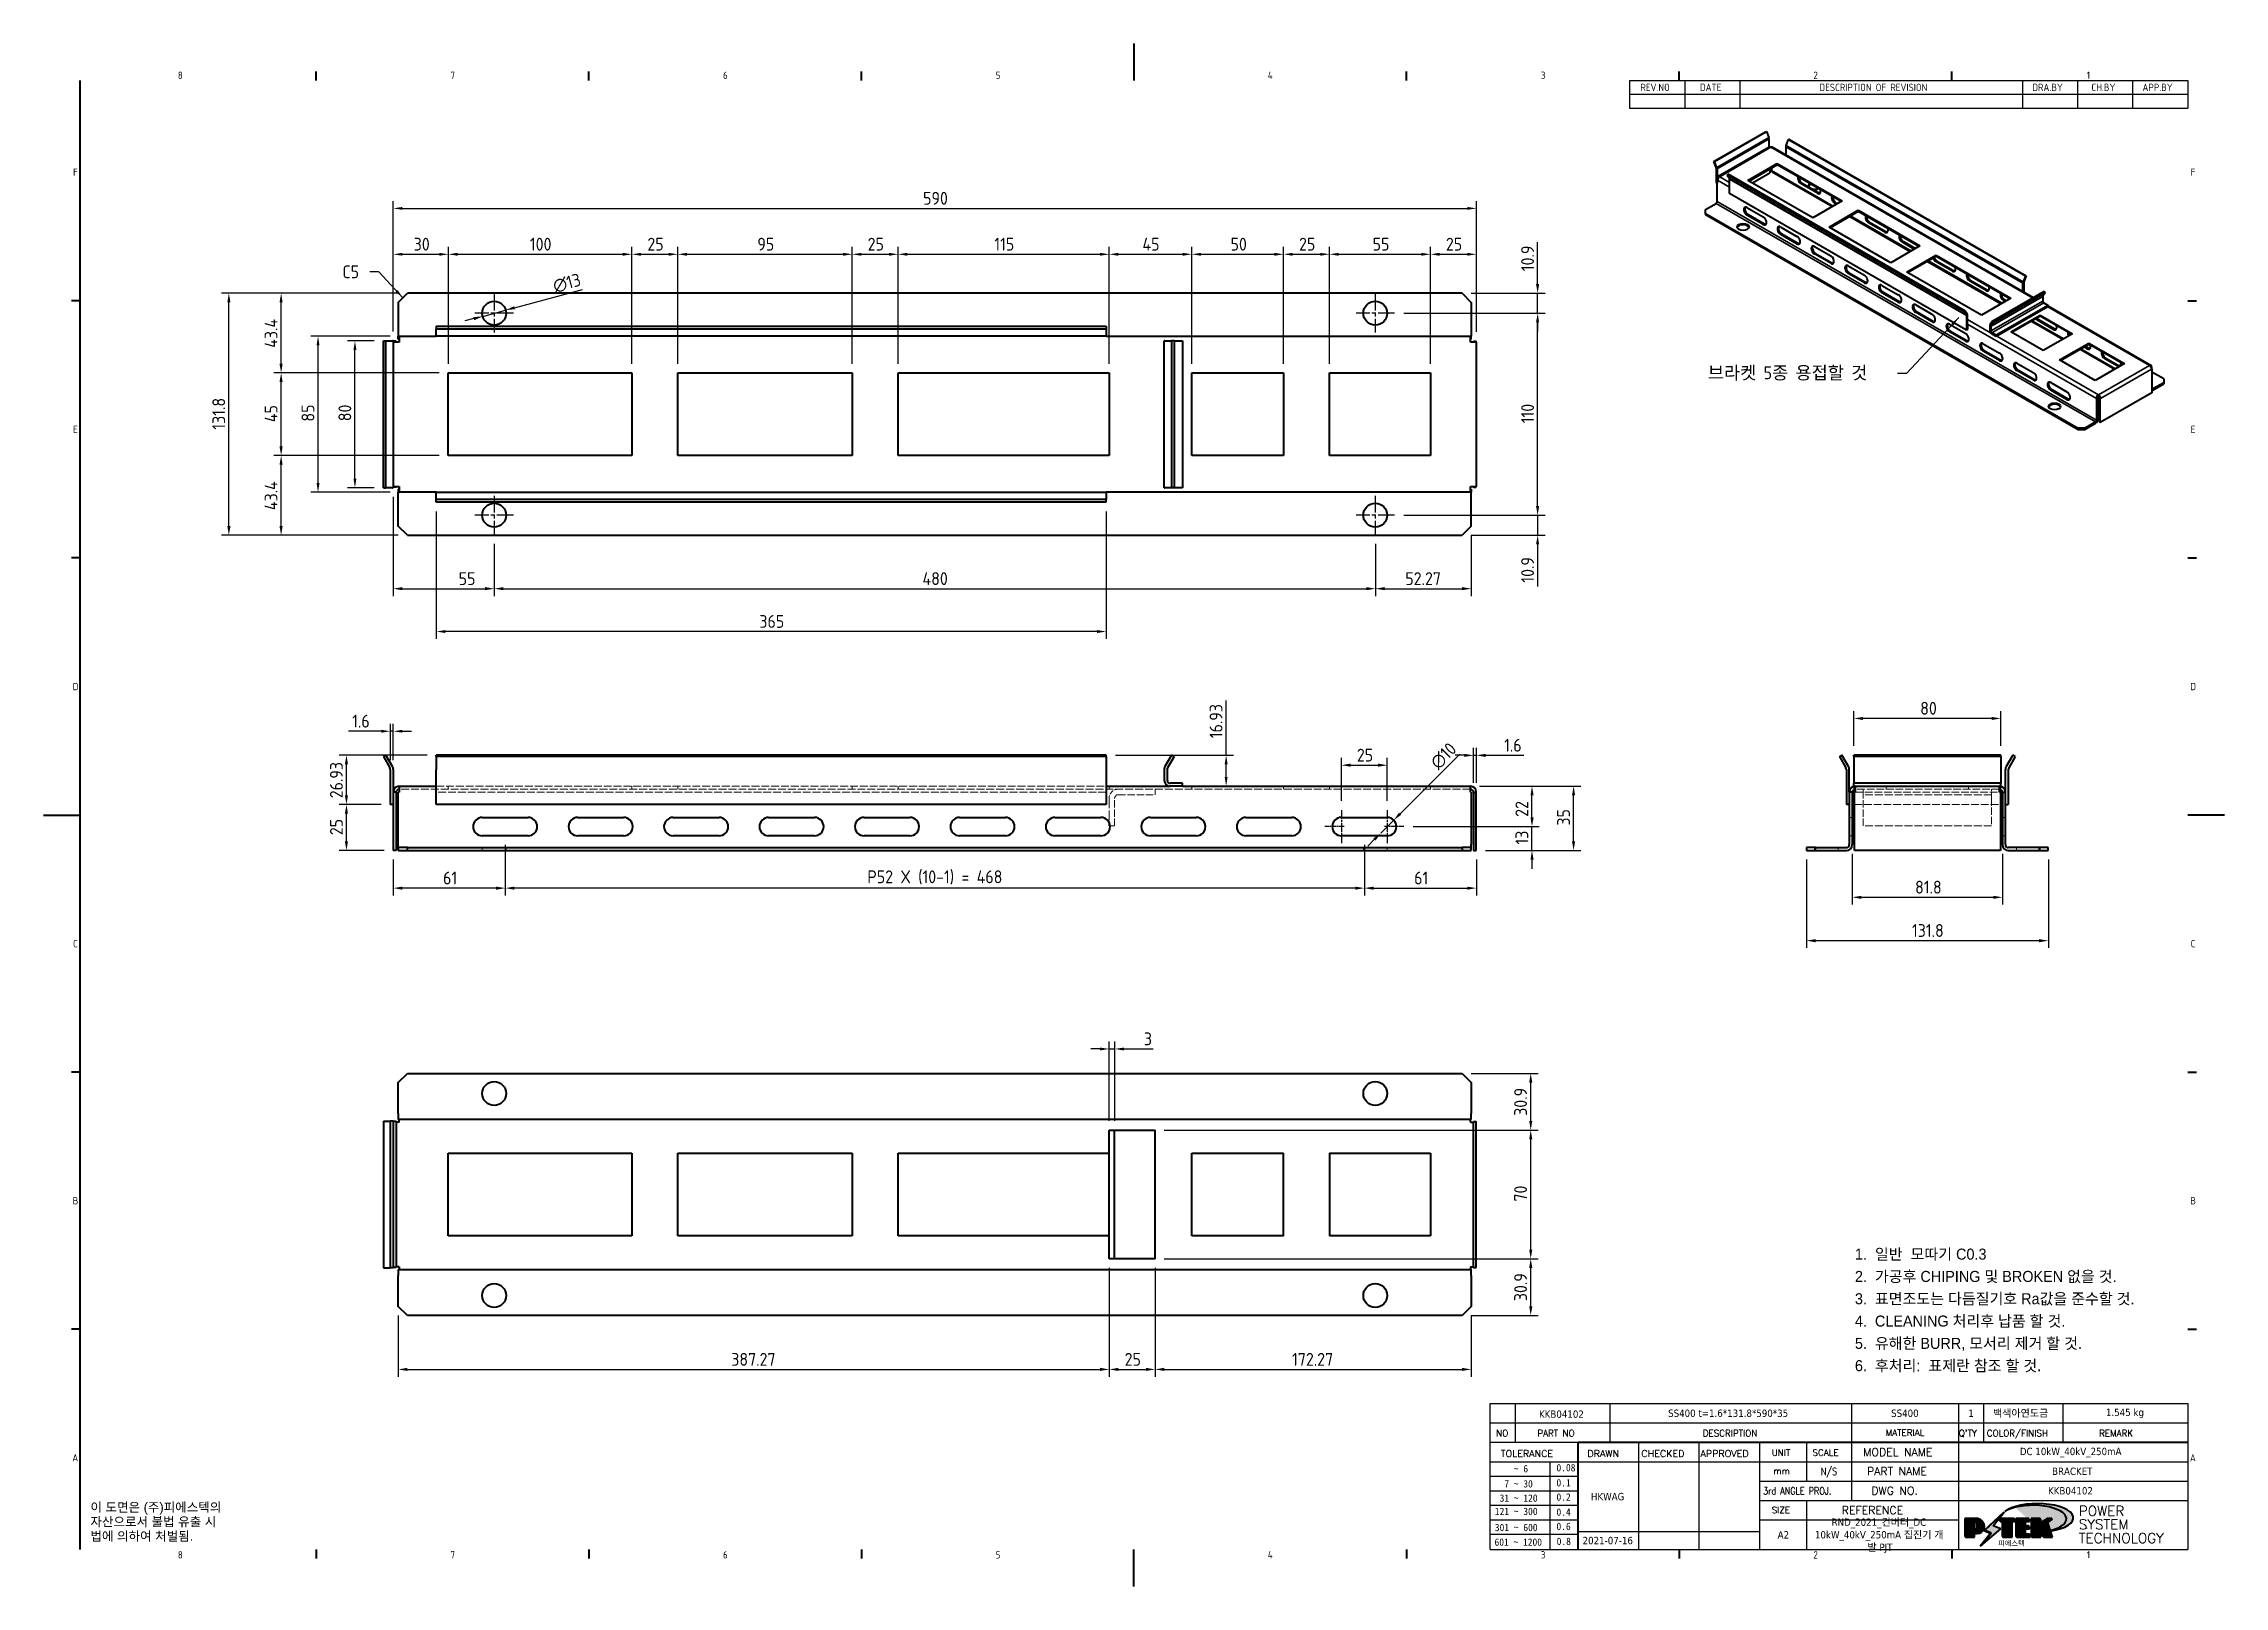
# Model space of a CAD drawing. Header units: millimetres. Extents: x 0 to 1188, y 0 to 840.
import ezdxf
from ezdxf.enums import TextEntityAlignment as Align

# ---------------------------------------------------------------- set-up
doc = ezdxf.new("R2010")
doc.units = ezdxf.units.MM
doc.header["$LTSCALE"] = 2
doc.linetypes.add('CHAIN', pattern=[0.3543, 0.2362, -0.0295, 0.0591, -0.0295])
doc.linetypes.add('DASHED', pattern=[0.2067, 0.1654, -0.0413])
doc.layers.get('0').update_dxf_attribs({"color": 3, "lineweight": 25})
for name, color, linetype, lineweight in [('가려진 것(ISO)', 2, 'DASHED', 18), ('가시적인 것(ISO)', 3, 'Continuous', 40), ('가시적인 좁은 것(ISO)', 3, 'Continuous', 35), ('경계(ISO)', 7, 'Continuous', 70), ('기호(ISO)', 7, 'Continuous', 25), ('제목(ISO)', 7, 'Continuous', 50), ('중심 표식(ISO)', 7, 'Continuous', 25), ('치수(ISO)', 7, 'Continuous', 25), ('해치(ISO)', 7, 'Continuous', 18)]:
    doc.layers.add(name, color=color, linetype=linetype, lineweight=lineweight)
doc.styles.add('HAN_291', font='')
doc.styles.add('HAN_370', font='', dxfattribs={"width": 2})
doc.styles.add('ISO Proportional', font='arial.ttf')
doc.styles.add('RC_284', font='ROMANC.shx')
doc.styles.add('RC_287', font='ROMANC.shx')
doc.styles.add('RC_292', font='ROMANC.shx')
doc.styles.add('ROMANT_294', font='romant.shx')
doc.styles.add('문자 텍스트_PSTEK_POSCO', font='isocp.shx')
doc.styles.add('치수 텍스트_PSTEK_POSCO', font='isocp.shx')
doc.styles.add('텍스트 스타일198', font='tahoma.ttf')
doc.styles.add('텍스트 스타일333', font='ROMANC.shx', dxfattribs={"width": 0.8})
doc.styles.get('HAN_291').set_extended_font_data('GulimChe')
doc.styles.get('HAN_370').set_extended_font_data('GulimChe')
doc.dimstyles.new('치수_PSTEK_POSCO', dxfattribs={"dimscale": 2, "dimtxt": 3.5, "dimasz": 2.5, "dimexe": 2, "dimexo": 2.5, "dimgap": 1, "dimtad": 1, "dimrnd": 1e-08, "dimdsep": 46, "dimtxsty": '치수 텍스트_PSTEK_POSCO', "dimcen": 0.09, "dimdle": 10, "dimclrd": 7, "dimclre": 7, "dimclrt": 2, "dimadec": 1, "dimazin": 2, "dimtfac": 1, "dimtmove": 0, "dimatfit": 3, "dimfxl": 0, "dimtolj": 1, "dimlwd": -1, "dimlwe": -1, "dimarcsym": 0})
doc.dimstyles.new('치수_PSTEK_POSCO$7', dxfattribs={"dimscale": 2, "dimtxt": 3.5, "dimasz": 2.5, "dimexe": 2, "dimexo": 2.5, "dimgap": 1, "dimtad": 1, "dimrnd": 1e-08, "dimdsep": 46, "dimtxsty": '치수 텍스트_PSTEK_POSCO', "dimcen": 0.09, "dimdle": 10, "dimclrd": 7, "dimclre": 7, "dimclrt": 2, "dimadec": 1, "dimazin": 2, "dimtfac": 1, "dimtmove": 0, "dimatfit": 3, "dimfxl": 0, "dimtolj": 1, "dimlwd": -1, "dimlwe": -1, "dimarcsym": 0})

msp = doc.modelspace()

# ---------------------------------------------------------------- texts
at = {"layer": '기호(ISO)', "color": 2, "insert": (162.77, 715.753), "char_height": 7, "attachment_point": 4, "style": '치수 텍스트_PSTEK_POSCO'}
msp.add_mtext('{C5}', dxfattribs=at)
at = {"layer": '기호(ISO)', "color": 2, "insert": (906.657, 660.416), "char_height": 7, "width": 101.22049, "attachment_point": 4, "style": '치수 텍스트_PSTEK_POSCO'}
msp.add_mtext('{\\fISOCP|b0|i0;\\H7.0000;브라켓 5종 용접할 것}', dxfattribs=at)
at = {"layer": '기호(ISO)', "color": 2, "insert": (25.51, 34.952), "char_height": 5, "width": 78.61221, "attachment_point": 4, "line_spacing_factor": 0.944221, "style": '문자 텍스트_PSTEK_POSCO'}
msp.add_mtext('{\\fArial|b0|i0;\\H5.0000;이 도면은 (주)피에스텍의\\P자산으로서 불법 유출 시 \\P법에 의하여 처벌됨.}', dxfattribs=at)

# ---------------------------------------------------------------- blocks, each defined once
blk = doc.blocks.new('경계 Default Border')
at = {"layer": '경계(ISO)'}
for p, q in [((74.25, 410), (74.25, 412.4)), ((148.5, 410), (148.5, 412.4)), ((222.75, 410), (222.75, 412.4)), ((371.25, 410), (371.25, 412.4)), ((445.5, 410), (445.5, 412.4)), ((519.75, 410), (519.75, 412.4)), ((10, 350), (7.6, 350)), ((584, 350), (586.4, 350)), ((10, 280), (7.6, 280)), ((584, 280), (586.4, 280)), ((10, 140), (7.6, 140)), ((584, 140), (586.4, 140)), ((10, 70), (7.6, 70)), ((584, 70), (586.4, 70)), ((74.25, 10), (74.25, 7.6)), ((148.5, 10), (148.5, 7.6)), ((222.75, 10), (222.75, 7.6)), ((371.25, 10), (371.25, 7.6)), ((445.5, 10), (445.5, 7.6)), ((519.75, 10), (519.75, 7.6))]:
    blk.add_line(p, q, dxfattribs=at)
at = {"layer": '경계(ISO)', "flags": 128}
for points in [[(297, 420), (297, 410)], [(10, 10), (10, 410)], [(0, 210), (10, 210)], [(594, 210), (584, 210)], [(297, 0), (297, 10)]]:
    blk.add_lwpolyline(points, dxfattribs=at)
at = {"layer": '경계(ISO)', "color": 2, "char_height": 2, "attachment_point": 7, "style": '문자 텍스트_PSTEK_POSCO'}
for s, insert in [('8', (36.55, 410.38)), ('7', (110.8, 410.4)), ('6', (185.05, 410.38)), ('5', (259.3, 410.38)), ('4', (333.44, 410.4)), ('3', (407.82, 410.38)), ('2', (482.04, 410.38)), ('1', (556.53, 410.4)), ('F', (8.03, 384)), ('F', (584.83, 384)), ('E', (8.03, 313.98)), ('E', (584.83, 313.98)), ('D', (7.92, 243.98)), ('D', (584.72, 243.98)), ('C', (8.03, 173.98)), ('C', (584.83, 173.98)), ('B', (7.92, 103.98)), ('B', (584.72, 103.98)), ('A', (7.81, 34)), ('A', (584.61, 34)), ('8', (36.55, 7.58)), ('7', (110.8, 7.6)), ('6', (185.05, 7.58)), ('5', (259.3, 7.58)), ('4', (333.44, 7.6)), ('3', (407.82, 7.58)), ('2', (482.04, 7.58)), ('1', (556.53, 7.6))]:
    blk.add_mtext(s, dxfattribs=dict(at, insert=insert))
blk = doc.blocks.new('제목 블록 PSTEK')
h = blk.add_hatch(color=1)
edge = h.paths.add_edge_path(flags=0)
edge.add_line((314.22, 19.61), (314.22, 17))
edge.add_line((314.22, 17), (314.35, 17))
edge.add_arc((314.35, 17.65), 0.651, 270, 360)
edge.add_line((315, 17.65), (315, 18.96))
edge.add_arc((314.35, 18.96), 0.651, 0, 90)
edge.add_line((314.35, 19.61), (314.22, 19.61))
edge = h.paths.add_edge_path()
edge.add_arc((314.98, 18.29), 1.97, 270, 450)
edge.add_line((314.98, 20.26), (311.77, 20.26))
edge.add_line((311.77, 20.26), (311.77, 15.34))
edge.add_line((311.77, 15.34), (314.22, 15.34))
edge.add_line((314.22, 15.34), (314.22, 16.32))
edge.add_line((314.22, 16.32), (314.98, 16.32))
h = blk.add_hatch(color=252)
edge = h.paths.add_edge_path()
edge.add_arc((314.98, 18.29), 1.97, 270, 406.82787)
edge.add_arc((315.16, 18.14), 1.97, -90, 53.56098, ccw=False)
edge.add_line((315.16, 16.17), (314.4, 16.17))
edge.add_line((314.4, 16.17), (314.4, 15.19))
edge.add_line((314.4, 15.19), (311.94, 15.19))
edge.add_line((311.94, 15.19), (311.94, 15.34))
edge.add_line((311.94, 15.34), (314.22, 15.34))
edge.add_line((314.22, 15.34), (314.22, 16.32))
edge.add_line((314.22, 16.32), (314.98, 16.32))
h = blk.add_hatch(color=252)
edge = h.paths.add_edge_path()
edge.add_line((314.4, 19.46), (314.53, 19.46))
edge.add_arc((314.53, 18.81), 0.651, 60.41893, 90, ccw=False)
edge.add_arc((314.35, 18.96), 0.651, 39.96992, 90)
edge.add_line((314.35, 19.61), (314.22, 19.61))
edge.add_line((314.22, 19.61), (314.22, 17))
edge.add_line((314.22, 17), (314.35, 17))
edge.add_arc((314.35, 17.65), 0.651, 270, 274.69308)
edge.add_line((314.4, 17), (314.4, 19.46))
for color, points in [(252, [(317.22, 17.06), (322.03, 21.63), (322.28, 21.94), (317.05, 16.98), (318.75, 16.19), (316, 12.72), (316.34, 13), (318.92, 16.27)]), (5, [(321.62, 17.42), (319.53, 18.25), (322.45, 22.02), (317.22, 17.06), (318.92, 16.27), (316.17, 12.8)]), (1, [(324.48, 19.61), (325.24, 19.61), (325.24, 20.26), (321.23, 20.26), (321.23, 19.61), (321.98, 19.61), (321.98, 15.34), (324.48, 15.34)]), (252, [(321.98, 19.61), (321.4, 19.61), (321.4, 19.46), (321.98, 19.46)]), (252, [(324.66, 19.46), (325.42, 19.46), (325.42, 20.11), (325.24, 20.11), (325.24, 19.61), (324.48, 19.61), (324.48, 15.34), (322.16, 15.34), (322.16, 15.19), (324.66, 15.19)]), (1, [(329.23, 20.26), (325.66, 20.26), (325.66, 15.34), (329.36, 15.34), (329.36, 15.99), (328.11, 15.99), (328.11, 17.56), (329.23, 17.56), (329.23, 18.26), (328.11, 18.26), (328.11, 19.61), (329.23, 19.61)]), (252, [(328.29, 19.46), (329.41, 19.46), (329.41, 20.11), (329.23, 20.11), (329.23, 19.61), (328.11, 19.61), (328.11, 18.26), (328.29, 18.26)]), (252, [(328.29, 17.42), (329.41, 17.42), (329.41, 18.11), (329.23, 18.11), (329.23, 17.56), (328.11, 17.56), (328.11, 15.99), (328.29, 15.99)]), (1, [(332.33, 20.26), (329.86, 20.26), (329.86, 15.34), (332.33, 15.34), (332.33, 17.43), (333.07, 15.34), (335.49, 15.34), (334.25, 19.31), (335.44, 20.26), (334.31, 20.26), (332.33, 19)]), (252, [(332.51, 20.11), (332.33, 20.11), (332.33, 19), (332.51, 19.11)]), (252, [(335.62, 20.11), (335.25, 20.11), (334.25, 19.31), (335.49, 15.34), (333.2, 15.34), (333.25, 15.19), (335.66, 15.19), (334.43, 19.16)]), (252, [(329.54, 15.85), (329.36, 15.85), (329.36, 15.34), (325.83, 15.34), (325.83, 15.19), (329.54, 15.19)]), (252, [(332.51, 16.93), (332.33, 17.43), (332.33, 15.34), (330.04, 15.34), (330.04, 15.19), (332.51, 15.19)])]:
    blk.add_hatch(color=color).paths.add_polyline_path(points)
at = {"layer": '해치(ISO)'}
h = blk.add_hatch(color=140, dxfattribs=at)
edge = h.paths.add_edge_path()
edge.add_ellipse((330.37, 20.16), major_axis=(9.1, 0), ratio=0.40699, start_angle=301.30985, end_angle=507.74369)
edge.add_ellipse((331.53, 20.46), major_axis=(-9.82, 0), ratio=0.39426, start_angle=111.51207, end_angle=334.47025, ccw=False)
edge.add_line((335.14, 16.86), (335.1, 16.99))
at = {"color": 180}
for p, q in [((182.48, 11.79), (182.48, 51.57)), ((182.48, 51.57), (372.48, 51.57)), ((189.27, 51.57), (189.27, 41.01)), ((215.22, 41.01), (215.22, 51.57)), ((280.88, 51.57), (280.88, 41.01)), ((310.09, 51.57), (310.09, 41.01)), ((316.9, 51.57), (316.9, 41.01)), ((338.46, 51.57), (338.46, 41.01)), ((372.48, 51.57), (372.48, 11.79)), ((182.48, 46.29), (372.48, 46.29)), ((182.48, 41.01), (206.45, 41.01)), ((182.48, 35.73), (206.45, 35.73)), ((198.86, 12.03), (198.86, 35.73)), ((206.45, 35.73), (372.48, 35.73)), ((222.94, 11.79), (222.94, 41.01)), ((239.43, 11.79), (239.43, 41.01)), ((255.92, 11.79), (255.92, 41.01)), ((268.69, 41.01), (268.69, 30.45)), ((280.88, 41.01), (280.88, 25.17)), ((310.09, 41.01), (310.09, 11.79)), ((182.48, 31.78), (206.45, 31.78)), ((255.92, 30.45), (372.48, 30.45)), ((182.48, 27.83), (206.45, 27.83)), ((182.48, 23.88), (206.45, 23.88)), ((255.92, 25.17), (372.48, 25.17)), ((268.69, 25.17), (268.69, 11.79)), ((182.48, 19.93), (206.45, 19.93)), ((255.92, 19.89), (310.09, 19.89)), ((182.48, 15.98), (206.45, 15.98)), ((206.45, 16.74), (255.92, 16.74)), ((182.48, 11.79), (372.48, 11.79))]:
    blk.add_line(p, q, dxfattribs=at)
at = {"color": 7, "lineweight": 50}
for p, q in [((206.45, 11.79), (206.45, 41.01)), ((206.45, 41.01), (372.48, 41.01))]:
    blk.add_line(p, q, dxfattribs=at)
at = {"color": 7}
for p, q in [((314.98, 20.26), (311.77, 20.26)), ((311.77, 20.26), (311.77, 15.34)), ((314.98, 20.26), (311.77, 20.26)), ((311.77, 20.26), (311.77, 15.34)), ((314.22, 17), (314.22, 19.61)), ((314.22, 19.61), (314.35, 19.61)), ((314.35, 19.61), (314.22, 19.61)), ((314.22, 19.61), (314.22, 17)), ((314.22, 17), (314.22, 19.61)), ((314.22, 19.61), (314.35, 19.61)), ((314.4, 19.46), (314.53, 19.46)), ((314.4, 17), (314.4, 19.46)), ((315, 18.96), (315, 17.65)), ((315, 18.96), (315, 17.65)), ((322.28, 21.94), (317.05, 16.98)), ((322.45, 22.02), (317.22, 17.06)), ((317.22, 17.06), (322.03, 21.63)), ((319.53, 18.25), (322.45, 22.02)), ((321.62, 17.42), (319.53, 18.25)), ((325.24, 20.26), (321.23, 20.26)), ((321.23, 20.26), (321.23, 19.61)), ((325.24, 20.26), (321.23, 20.26)), ((321.23, 20.26), (321.23, 19.61)), ((321.23, 19.61), (321.98, 19.61)), ((321.23, 19.61), (321.98, 19.61)), ((321.4, 19.61), (321.4, 19.46)), ((321.98, 19.61), (321.4, 19.61)), ((321.4, 19.46), (321.98, 19.46)), ((321.98, 19.61), (321.98, 15.34)), ((321.98, 19.46), (321.98, 19.61)), ((321.98, 19.61), (321.98, 15.34)), ((322.03, 21.63), (322.28, 21.94)), ((324.48, 19.61), (325.24, 19.61)), ((324.48, 15.34), (324.48, 19.61)), ((325.24, 19.61), (324.48, 19.61)), ((324.48, 19.61), (324.48, 15.34)), ((324.48, 19.61), (325.24, 19.61)), ((324.48, 15.34), (324.48, 19.61)), ((324.66, 19.46), (325.42, 19.46)), ((324.66, 15.19), (324.66, 19.46)), ((325.24, 19.61), (325.24, 20.26)), ((325.24, 19.61), (325.24, 20.26)), ((325.42, 20.11), (325.24, 20.11)), ((325.24, 20.11), (325.24, 19.61)), ((325.42, 19.46), (325.42, 20.11)), ((329.23, 20.26), (325.66, 20.26)), ((325.66, 20.26), (325.66, 15.34)), ((325.66, 20.26), (325.66, 15.34)), ((329.23, 20.26), (325.66, 20.26)), ((328.11, 18.26), (328.11, 19.61)), ((328.11, 19.61), (329.23, 19.61)), ((329.23, 19.61), (328.11, 19.61)), ((328.11, 19.61), (328.11, 18.26)), ((328.11, 18.26), (328.11, 19.61)), ((328.11, 19.61), (329.23, 19.61)), ((329.23, 18.26), (328.11, 18.26)), ((328.11, 18.26), (328.29, 18.26)), ((329.23, 18.26), (328.11, 18.26)), ((328.29, 18.26), (328.29, 19.46)), ((328.29, 19.46), (329.41, 19.46)), ((329.23, 19.61), (329.23, 20.26)), ((329.23, 19.61), (329.23, 20.26)), ((329.41, 20.11), (329.23, 20.11)), ((329.23, 20.11), (329.23, 19.61)), ((329.23, 17.56), (329.23, 18.26)), ((329.23, 17.56), (329.23, 18.26)), ((329.41, 18.11), (329.23, 18.11)), ((329.23, 18.11), (329.23, 17.56)), ((329.41, 19.46), (329.41, 20.11)), ((329.41, 17.42), (329.41, 18.11)), ((332.33, 20.26), (329.86, 20.26)), ((329.86, 20.26), (329.86, 15.34)), ((329.86, 20.26), (329.86, 15.34)), ((332.33, 20.26), (329.86, 20.26)), ((334.31, 20.26), (332.33, 19)), ((332.33, 19), (332.33, 20.26)), ((334.31, 20.26), (332.33, 19)), ((332.33, 19), (332.33, 20.26)), ((332.51, 20.11), (332.33, 20.11)), ((332.33, 20.11), (332.33, 19)), ((332.33, 19), (332.51, 19.11)), ((332.51, 19.11), (332.51, 20.11)), ((334.25, 19.31), (335.44, 20.26)), ((334.25, 19.31), (335.44, 20.26)), ((335.25, 20.11), (334.25, 19.31)), ((335.49, 15.34), (334.25, 19.31)), ((334.25, 19.31), (335.49, 15.34)), ((335.49, 15.34), (334.25, 19.31)), ((335.44, 20.26), (334.31, 20.26)), ((335.44, 20.26), (334.31, 20.26)), ((334.43, 19.16), (335.62, 20.11)), ((335.66, 15.19), (334.43, 19.16)), ((335.62, 20.11), (335.25, 20.11)), ((311.77, 15.34), (314.22, 15.34)), ((311.77, 15.34), (314.22, 15.34)), ((314.22, 15.34), (311.94, 15.34)), ((311.94, 15.34), (311.94, 15.19)), ((311.94, 15.19), (314.4, 15.19)), ((314.35, 17), (314.22, 17)), ((314.22, 17), (314.35, 17)), ((314.35, 17), (314.22, 17)), ((314.22, 16.32), (314.98, 16.32)), ((314.22, 15.34), (314.22, 16.32)), ((314.98, 16.32), (314.22, 16.32)), ((314.22, 16.32), (314.22, 15.34)), ((314.22, 16.32), (314.98, 16.32)), ((314.22, 15.34), (314.22, 16.32)), ((314.4, 16.17), (315.16, 16.17)), ((314.4, 15.19), (314.4, 16.17)), ((318.75, 16.19), (316, 12.72)), ((316, 12.72), (316.34, 13)), ((316.17, 12.8), (321.62, 17.42)), ((318.92, 16.27), (316.17, 12.8)), ((316.34, 13), (318.92, 16.27)), ((317.05, 16.98), (318.75, 16.19)), ((318.92, 16.27), (317.22, 17.06)), ((317.22, 17.06), (318.92, 16.27)), ((321.98, 15.34), (324.48, 15.34)), ((321.98, 15.34), (324.48, 15.34)), ((324.48, 15.34), (322.16, 15.34)), ((322.16, 15.34), (322.16, 15.19)), ((322.16, 15.19), (324.66, 15.19)), ((325.66, 15.34), (329.36, 15.34)), ((325.66, 15.34), (329.36, 15.34)), ((329.36, 15.34), (325.83, 15.34)), ((325.83, 15.34), (325.83, 15.19)), ((325.83, 15.19), (329.54, 15.19)), ((328.11, 17.56), (329.23, 17.56)), ((328.11, 15.99), (328.11, 17.56)), ((329.23, 17.56), (328.11, 17.56)), ((328.11, 17.56), (328.11, 15.99)), ((328.11, 17.56), (329.23, 17.56)), ((328.11, 15.99), (328.11, 17.56)), ((329.36, 15.99), (328.11, 15.99)), ((328.11, 15.99), (328.29, 15.99)), ((329.36, 15.99), (328.11, 15.99)), ((328.29, 15.99), (328.29, 17.42)), ((328.29, 17.42), (329.41, 17.42)), ((329.36, 15.34), (329.36, 15.99)), ((329.36, 15.34), (329.36, 15.99)), ((329.54, 15.85), (329.36, 15.85)), ((329.36, 15.85), (329.36, 15.34)), ((329.54, 15.19), (329.54, 15.85)), ((329.86, 15.34), (332.33, 15.34)), ((329.86, 15.34), (332.33, 15.34)), ((332.33, 15.34), (330.04, 15.34)), ((330.04, 15.34), (330.04, 15.19)), ((330.04, 15.19), (332.51, 15.19)), ((332.33, 17.43), (333.07, 15.34)), ((332.33, 15.34), (332.33, 17.43)), ((332.51, 16.93), (332.33, 17.43)), ((332.33, 17.43), (332.33, 15.34)), ((332.33, 17.43), (333.07, 15.34)), ((332.33, 15.34), (332.33, 17.43)), ((332.51, 15.19), (332.51, 16.93)), ((333.07, 15.34), (335.49, 15.34)), ((333.07, 15.34), (335.49, 15.34)), ((335.49, 15.34), (333.2, 15.34)), ((333.2, 15.34), (333.25, 15.19)), ((333.25, 15.19), (335.66, 15.19)), ((345.04, 17.5), (344.99, 17.69))]:
    blk.add_line(p, q, dxfattribs=at)
at = {"color": 1}
for p, q in [((314.98, 20.26), (311.77, 20.26)), ((311.77, 20.26), (311.77, 15.34)), ((314.22, 17), (314.22, 19.61)), ((314.22, 19.61), (314.35, 19.61)), ((315, 18.96), (315, 17.65)), ((325.24, 20.26), (321.23, 20.26)), ((321.23, 20.26), (321.23, 19.61)), ((321.23, 19.61), (321.98, 19.61)), ((321.98, 19.61), (321.98, 15.34)), ((324.48, 19.61), (325.24, 19.61)), ((324.48, 15.34), (324.48, 19.61)), ((325.24, 19.61), (325.24, 20.26)), ((329.23, 20.26), (325.66, 20.26)), ((325.66, 20.26), (325.66, 15.34)), ((328.11, 18.26), (328.11, 19.61)), ((328.11, 19.61), (329.23, 19.61)), ((329.23, 18.26), (328.11, 18.26)), ((329.23, 19.61), (329.23, 20.26)), ((329.23, 17.56), (329.23, 18.26)), ((332.33, 20.26), (329.86, 20.26)), ((329.86, 20.26), (329.86, 15.34)), ((334.31, 20.26), (332.33, 19)), ((332.33, 19), (332.33, 20.26)), ((334.25, 19.31), (335.44, 20.26)), ((335.49, 15.34), (334.25, 19.31)), ((335.44, 20.26), (334.31, 20.26)), ((311.77, 15.34), (314.22, 15.34)), ((314.35, 17), (314.22, 17)), ((314.22, 16.32), (314.98, 16.32)), ((314.22, 15.34), (314.22, 16.32)), ((321.98, 15.34), (324.48, 15.34)), ((325.66, 15.34), (329.36, 15.34)), ((328.11, 17.56), (329.23, 17.56)), ((328.11, 15.99), (328.11, 17.56)), ((329.36, 15.99), (328.11, 15.99)), ((329.36, 15.34), (329.36, 15.99)), ((329.86, 15.34), (332.33, 15.34)), ((332.33, 17.43), (333.07, 15.34)), ((332.33, 15.34), (332.33, 17.43)), ((333.07, 15.34), (335.49, 15.34))]:
    blk.add_line(p, q, dxfattribs=at)
at = {"color": 5}
for p, q in [((322.45, 22.02), (317.22, 17.06)), ((319.53, 18.25), (322.45, 22.02)), ((321.62, 17.42), (319.53, 18.25)), ((316.17, 12.8), (321.62, 17.42)), ((318.92, 16.27), (316.17, 12.8)), ((317.22, 17.06), (318.92, 16.27))]:
    blk.add_line(p, q, dxfattribs=at)
at = {"color": 7}
for centre, radius, start, end in [((314.35, 18.96), 0.651, 0, 90), ((314.35, 18.96), 0.651, 39.96992, 90), ((314.35, 18.96), 0.651, 0, 90), ((314.53, 18.81), 0.651, 60.41893, 90), ((314.98, 18.29), 1.97, 270, 90), ((314.98, 18.29), 1.97, 270, 90), ((314.98, 18.29), 1.97, 270, 46.82787), ((315.16, 18.14), 1.97, 270, 53.56098), ((314.35, 17.65), 0.651, 270, 0), ((314.35, 17.65), 0.651, 270, 0), ((314.35, 17.65), 0.651, 270, 274.69308)]:
    blk.add_arc(centre, radius, start, end, dxfattribs=at)
at = {"color": 1}
for centre, radius, start, end in [((314.35, 18.96), 0.651, 0, 90), ((314.98, 18.29), 1.97, 270, 90), ((314.35, 17.65), 0.651, 270, 0)]:
    blk.add_arc(centre, radius, start, end, dxfattribs=at)
at = {"layer": '제목(ISO)', "lineweight": 18}
blk.add_line((182.48, 35.73), (182.48, 11.79), dxfattribs=at)
at = {"layer": '제목(ISO)'}
for p, q in [((314.98, 20.26), (311.77, 20.26)), ((311.77, 20.26), (311.77, 15.34)), ((314.22, 17), (314.22, 19.61)), ((314.22, 19.61), (314.35, 19.61)), ((314.35, 19.61), (314.22, 19.61)), ((314.22, 19.61), (314.22, 17)), ((314.4, 19.46), (314.53, 19.46)), ((314.4, 17), (314.4, 19.46)), ((315, 18.96), (315, 17.65)), ((322.28, 21.94), (317.05, 16.98)), ((322.45, 22.02), (317.22, 17.06)), ((317.22, 17.06), (322.03, 21.63)), ((319.53, 18.25), (322.45, 22.02)), ((321.62, 17.42), (319.53, 18.25)), ((325.24, 20.26), (321.23, 20.26)), ((321.23, 20.26), (321.23, 19.61)), ((321.23, 19.61), (321.98, 19.61)), ((321.98, 19.61), (321.4, 19.61)), ((321.4, 19.61), (321.4, 19.46)), ((321.4, 19.46), (321.98, 19.46)), ((321.98, 19.61), (321.98, 15.34)), ((321.98, 19.46), (321.98, 19.61)), ((322.03, 21.63), (322.28, 21.94)), ((324.48, 19.61), (325.24, 19.61)), ((324.48, 15.34), (324.48, 19.61)), ((325.24, 19.61), (324.48, 19.61)), ((324.48, 19.61), (324.48, 15.34)), ((324.66, 19.46), (325.42, 19.46)), ((324.66, 15.19), (324.66, 19.46)), ((325.24, 19.61), (325.24, 20.26)), ((325.42, 20.11), (325.24, 20.11)), ((325.24, 20.11), (325.24, 19.61)), ((325.42, 19.46), (325.42, 20.11)), ((329.23, 20.26), (325.66, 20.26)), ((325.66, 20.26), (325.66, 15.34)), ((328.11, 18.26), (328.11, 19.61)), ((328.11, 19.61), (329.23, 19.61)), ((329.23, 19.61), (328.11, 19.61)), ((328.11, 19.61), (328.11, 18.26)), ((329.23, 18.26), (328.11, 18.26)), ((328.11, 18.26), (328.29, 18.26)), ((328.29, 19.46), (329.41, 19.46)), ((328.29, 18.26), (328.29, 19.46)), ((329.23, 19.61), (329.23, 20.26)), ((329.41, 20.11), (329.23, 20.11)), ((329.23, 20.11), (329.23, 19.61)), ((329.23, 17.56), (329.23, 18.26)), ((329.41, 18.11), (329.23, 18.11)), ((329.23, 18.11), (329.23, 17.56)), ((329.41, 19.46), (329.41, 20.11)), ((329.41, 17.42), (329.41, 18.11)), ((332.33, 20.26), (329.86, 20.26)), ((329.86, 20.26), (329.86, 15.34)), ((334.31, 20.26), (332.33, 19)), ((332.33, 19), (332.33, 20.26)), ((332.51, 20.11), (332.33, 20.11)), ((332.33, 20.11), (332.33, 19)), ((332.33, 19), (332.51, 19.11)), ((332.51, 19.11), (332.51, 20.11)), ((334.25, 19.31), (335.44, 20.26)), ((335.25, 20.11), (334.25, 19.31)), ((335.49, 15.34), (334.25, 19.31)), ((334.25, 19.31), (335.49, 15.34)), ((335.44, 20.26), (334.31, 20.26)), ((334.43, 19.16), (335.62, 20.11)), ((335.66, 15.19), (334.43, 19.16)), ((335.62, 20.11), (335.25, 20.11)), ((311.77, 15.34), (314.22, 15.34)), ((314.22, 15.34), (311.94, 15.34)), ((311.94, 15.34), (311.94, 15.19)), ((311.94, 15.19), (314.4, 15.19)), ((314.35, 17), (314.22, 17)), ((314.22, 17), (314.35, 17)), ((314.22, 15.34), (314.22, 16.32)), ((314.22, 16.32), (314.98, 16.32)), ((314.98, 16.32), (314.22, 16.32)), ((314.22, 16.32), (314.22, 15.34)), ((314.4, 15.19), (314.4, 16.17)), ((314.4, 16.17), (315.16, 16.17)), ((318.75, 16.19), (316, 12.72)), ((316, 12.72), (316.34, 13)), ((316.17, 12.8), (321.62, 17.42)), ((318.92, 16.27), (316.17, 12.8)), ((316.34, 13), (318.92, 16.27)), ((317.05, 16.98), (318.75, 16.19)), ((317.22, 17.06), (318.92, 16.27)), ((318.92, 16.27), (317.22, 17.06)), ((321.98, 15.34), (324.48, 15.34)), ((324.48, 15.34), (322.16, 15.34)), ((322.16, 15.34), (322.16, 15.19)), ((322.16, 15.19), (324.66, 15.19)), ((325.66, 15.34), (329.36, 15.34)), ((329.36, 15.34), (325.83, 15.34)), ((325.83, 15.34), (325.83, 15.19)), ((325.83, 15.19), (329.54, 15.19)), ((328.11, 15.99), (328.11, 17.56)), ((328.11, 17.56), (329.23, 17.56)), ((329.23, 17.56), (328.11, 17.56)), ((328.11, 17.56), (328.11, 15.99)), ((329.36, 15.99), (328.11, 15.99)), ((328.11, 15.99), (328.29, 15.99)), ((328.29, 17.42), (329.41, 17.42)), ((328.29, 15.99), (328.29, 17.42)), ((329.36, 15.34), (329.36, 15.99)), ((329.54, 15.85), (329.36, 15.85)), ((329.36, 15.85), (329.36, 15.34)), ((329.54, 15.19), (329.54, 15.85)), ((329.86, 15.34), (332.33, 15.34)), ((332.33, 15.34), (330.04, 15.34)), ((330.04, 15.34), (330.04, 15.19)), ((330.04, 15.19), (332.51, 15.19)), ((332.33, 15.34), (332.33, 17.43)), ((332.33, 17.43), (333.07, 15.34)), ((332.51, 16.93), (332.33, 17.43)), ((332.33, 17.43), (332.33, 15.34)), ((332.51, 15.19), (332.51, 16.93)), ((333.07, 15.34), (335.49, 15.34)), ((335.49, 15.34), (333.2, 15.34)), ((333.2, 15.34), (333.25, 15.19)), ((333.25, 15.19), (335.66, 15.19))]:
    blk.add_line(p, q, dxfattribs=at)
at = {"layer": '제목(ISO)', "color": 4}
blk.add_line((335.14, 16.86), (335.1, 16.99), dxfattribs=at)
at = {"layer": '제목(ISO)'}
for centre, radius, start, end in [((314.35, 18.96), 0.651, 0, 90), ((314.35, 18.96), 0.651, 39.96992, 90), ((314.53, 18.81), 0.651, 60.41893, 90), ((314.98, 18.29), 1.97, 46.82787, 90), ((314.98, 18.29), 1.97, 270, 46.82787), ((314.98, 18.29), 1.97, 270, 46.82787), ((315.16, 18.14), 1.97, 270, 53.56098), ((314.35, 17.65), 0.651, 270, 0), ((314.35, 17.65), 0.651, 270, 274.69308)]:
    blk.add_arc(centre, radius, start, end, dxfattribs=at)
at = {"layer": '제목(ISO)', "color": 4}
for centre, major_axis, ratio, start_param, end_param in [((331.53, 20.46), (9.82, 0), 0.39426, 5.087845, 8.9792), ((330.37, 20.16), (9.1, 0), 0.40699, 5.258849, 8.861799)]:
    blk.add_ellipse(centre, major_axis=major_axis, ratio=ratio, start_param=start_param, end_param=end_param, dxfattribs=at)
at = {"color": 2}
for s, height, style, p in [('NO', 1.742, 'RC_284', (184.14, 42.62)), ('PART NO', 1.742, 'RC_284', (195.34, 42.62)), ('DESCRIPTION', 1.7424, 'RC_284', (240.4, 42.62)), ("Q'TY", 1.742, 'RC_284', (310.14, 42.62)), ('COLOR/FINISH', 1.7424, 'RC_284', (317.77, 42.62)), ('REMARK', 1.742, 'RC_284', (348.35, 42.62)), (' TOLERANCE', 1.9, 'RC_287', (184.09, 37.01)), ('DRAWN', 1.9, 'RC_287', (208.98, 37.01)), ('CHECKED', 1.9, 'RC_287', (223.69, 37.01)), ('APPROVED', 1.9, 'RC_287', (239.78, 37.01)), ('UNIT', 1.742, 'RC_284', (259.17, 37.34)), ('SCALE', 1.742, 'RC_284', (270.29, 37.34)), ('MODEL NAME', 2.178, 'RC_292', (284.1, 37.25)), ('  7 ~ 30', 2, 'HAN_291', (183.77, 28.71)), ('    ~ 6', 2, 'HAN_291', (183.77, 32.82)), ('0.08', 2, 'HAN_291', (200.55, 33.1)), ('0.1', 2, 'HAN_291', (200.55, 28.99)), ('mm', 1.742, 'RC_284', (259.65, 32.35)), ('PART NAME', 2.178, 'RC_292', (285.14, 32.03)), (' 31 ~ 120', 2, 'HAN_291', (183.77, 24.83)), ('0.2', 2, 'HAN_291', (200.55, 25.11)), (' DWG NO.', 2.178, 'RC_292', (284.81, 26.75)), ('301 ~ 600', 2, 'HAN_291', (183.77, 16.83)), ('121 ~ 300', 2, 'HAN_291', (183.77, 21.21)), ('0.4', 2, 'HAN_291', (200.55, 21)), ('0.6', 2, 'HAN_291', (200.55, 17.12)), ('SIZE', 1.742, 'RC_284', (259.17, 21.69)), ('REFERENCE', 2.178, 'RC_292', (278.27, 21.43)), ('601 ~ 1200', 2, 'HAN_291', (183.68, 12.85)), ('0.8', 2, 'HAN_291', (200.61, 13.06))]:
    blk.add_text(s, height=height, dxfattribs=dict(at, style=style)).set_placement(p)
at = {"color": 2, "style": 'RC_284'}
blk.add_text('MATERIAL', height=1.742, dxfattribs=at).set_placement((295.48, 43.65), align=Align.MIDDLE_CENTER)
at = {"color": 7, "style": '텍스트 스타일333', "width": 0.8}
blk.add_text('N/S', height=2, dxfattribs=at).set_placement((274.78, 33.09), align=Align.MIDDLE_CENTER)
at = {"color": 2, "style": '텍스트 스타일333', "width": 0.8}
blk.add_text('3rd ANGLE PROJ.', height=2, dxfattribs=at).set_placement((256.84, 26.76))
at = {"color": 7, "style": 'ROMANT_294'}
for s, p in [('POWER', (342.83, 20.97)), ('SYSTEM', (342.83, 17.33)), ('TECHNOLOGY', (342.83, 13.57))]:
    blk.add_text(s, height=2.7, dxfattribs=at).set_placement(p)
at = {"color": 7, "insert": (320.85, 14.21), "char_height": 1.4, "attachment_point": 1, "line_spacing_factor": 0.332, "style": 'HAN_370'}
blk.add_mtext('\\fHY견고딕|b0|i0;\\H1.4000;피에스텍', dxfattribs=at)
at = {"layer": '제목(ISO)', "style": '텍스트 스타일198'}
for tag, p in [('부품_번호_001', (195.8, 47.68)), ('설명_001', (230.96, 47.92)), ('재질_001', (291.7, 47.93)), ("3._Q'TY_001", (312.71, 47.92)), ('4._COLOR_001', (319.44, 47.95)), ('질량\\P3;_001', (350.21, 48.16)), ('1._MODEL_NAME_001', (326.77, 37.52)), ('제목_001', (335.53, 32.12)), ('설계자_001', (209.94, 25.23)), ('부품_번호_001', (334.45, 26.81)), ('프로젝트_001', (275.49, 18.27)), ('작성_날짜_001', (207.66, 13.27)), ('시트_크기_001', (260.79, 14.82)), ('프로젝트_002', (270.95, 14.85)), ('프로젝트_003', (285.25, 11.42))]:
    blk.add_attdef(tag, p, '', height=2, dxfattribs=at)
for tag, p in [('점검자', (231.18, 26.23)), ('엔지니어링_승인자', (247.67, 26.23)), ('점검_날짜', (231.18, 14.27)), ('엔지니어링_승인_날짜', (247.67, 14.27))]:
    blk.add_attdef(tag, text='', height=2, dxfattribs=at).set_placement(p, align=Align.MIDDLE_CENTER)
blk = doc.blocks.new('리비전 내역')
at = {"layer": '기호(ISO)'}
for p, q in [((432, 410), (584, 410)), ((432, 410), (432, 406.22)), ((447, 410), (447, 406.22)), ((462, 410), (462, 406.22)), ((539, 410), (539, 406.22)), ((554, 410), (554, 406.22)), ((569, 410), (569, 406.22)), ((584, 410), (584, 406.22)), ((432, 406.22), (584, 406.22)), ((432, 406.22), (432, 402.44)), ((447, 406.22), (447, 402.44)), ((462, 406.22), (462, 402.44)), ((539, 406.22), (539, 402.44)), ((554, 406.22), (554, 402.44)), ((569, 406.22), (569, 402.44)), ((584, 406.22), (584, 402.44)), ((432, 402.44), (584, 402.44))]:
    blk.add_line(p, q, dxfattribs=at)
at = {"layer": '기호(ISO)', "color": 2, "char_height": 2, "attachment_point": 7, "style": '문자 텍스트_PSTEK_POSCO'}
for s, insert in [('REV.NO', (434.93, 407.09)), ('DATE', (451.15, 407.09)), ('DESCRIPTION OF REVISION', (483.71, 407.09)), ('DRA.BY', (541.68, 407.09)), ('CH.BY', (557.79, 407.09)), ('APP.BY', (571.68, 407.09))]:
    blk.add_mtext(s, dxfattribs=dict(at, insert=insert))
blk = doc.blocks.new('*D22')
at = {"layer": 'Defpoints', "color": 0}
for p in [(220.5, 725.3), (190.5, 678.2), (220.5, 660.7)]:
    blk.add_point(p, dxfattribs=at)
at = {"layer": '치수(ISO)', "color": 7}
for p, q in [((190.5, 683.2), (190.5, 729.3)), ((195.5, 725.3), (215.5, 725.3)), ((220.5, 665.7), (220.5, 729.3))]:
    blk.add_line(p, q, dxfattribs=at)
for points in [[(195.5, 726.1), (195.5, 724.5), (190.5, 725.3)], [(215.5, 726.1), (215.5, 724.5), (220.5, 725.3)]]:
    blk.add_solid(points, dxfattribs=at)
at = {"layer": '치수(ISO)', "color": 2, "insert": (201.6, 730.8), "char_height": 7, "attachment_point": 4, "style": '치수 텍스트_PSTEK_POSCO'}
blk.add_mtext('\\A1;30', dxfattribs=at)
blk = doc.blocks.new('*D23')
at = {"layer": 'Defpoints', "color": 0}
for p in [(320.5, 725.3), (220.5, 660.7), (320.5, 660.7)]:
    blk.add_point(p, dxfattribs=at)
at = {"layer": '치수(ISO)', "color": 7}
for p, q in [((220.5, 665.7), (220.5, 729.3)), ((225.5, 725.3), (315.5, 725.3)), ((320.5, 665.7), (320.5, 729.3))]:
    blk.add_line(p, q, dxfattribs=at)
for points in [[(225.5, 726.1), (225.5, 724.5), (220.5, 725.3)], [(315.5, 726.1), (315.5, 724.5), (320.5, 725.3)]]:
    blk.add_solid(points, dxfattribs=at)
at = {"layer": '치수(ISO)', "color": 2, "insert": (264.9, 730.8), "char_height": 7, "attachment_point": 4, "style": '치수 텍스트_PSTEK_POSCO'}
blk.add_mtext('\\A1;100', dxfattribs=at)
blk = doc.blocks.new('*D24')
at = {"layer": 'Defpoints', "color": 0}
for p in [(345.5, 725.3), (320.5, 660.7), (345.5, 660.7)]:
    blk.add_point(p, dxfattribs=at)
at = {"layer": '치수(ISO)', "color": 7}
for p, q in [((320.5, 665.7), (320.5, 729.3)), ((325.5, 725.3), (340.5, 725.3)), ((345.5, 665.7), (345.5, 729.3))]:
    blk.add_line(p, q, dxfattribs=at)
for points in [[(325.5, 726.1), (325.5, 724.5), (320.5, 725.3)], [(340.5, 726.1), (340.5, 724.5), (345.5, 725.3)]]:
    blk.add_solid(points, dxfattribs=at)
at = {"layer": '치수(ISO)', "color": 2, "insert": (328.9, 730.8), "char_height": 7, "attachment_point": 4, "style": '치수 텍스트_PSTEK_POSCO'}
blk.add_mtext('\\A1;25', dxfattribs=at)
blk = doc.blocks.new('*D25')
at = {"layer": 'Defpoints', "color": 0}
for p in [(440.5, 725.3), (345.5, 660.7), (440.5, 660.7)]:
    blk.add_point(p, dxfattribs=at)
at = {"layer": '치수(ISO)', "color": 7}
for p, q in [((345.5, 665.7), (345.5, 729.3)), ((350.5, 725.3), (435.5, 725.3)), ((440.5, 665.7), (440.5, 729.3))]:
    blk.add_line(p, q, dxfattribs=at)
for points in [[(350.5, 726.1), (350.5, 724.5), (345.5, 725.3)], [(435.5, 726.1), (435.5, 724.5), (440.5, 725.3)]]:
    blk.add_solid(points, dxfattribs=at)
at = {"layer": '치수(ISO)', "color": 2, "insert": (388.8, 730.8), "char_height": 7, "attachment_point": 4, "style": '치수 텍스트_PSTEK_POSCO'}
blk.add_mtext('\\A1;95', dxfattribs=at)
blk = doc.blocks.new('*D26')
at = {"layer": 'Defpoints', "color": 0}
for p in [(465.5, 725.3), (440.5, 660.7), (465.5, 660.7)]:
    blk.add_point(p, dxfattribs=at)
at = {"layer": '치수(ISO)', "color": 7}
for p, q in [((440.5, 665.7), (440.5, 729.3)), ((445.5, 725.3), (460.5, 725.3)), ((465.5, 665.7), (465.5, 729.3))]:
    blk.add_line(p, q, dxfattribs=at)
for points in [[(445.5, 726.1), (445.5, 724.5), (440.5, 725.3)], [(460.5, 726.1), (460.5, 724.5), (465.5, 725.3)]]:
    blk.add_solid(points, dxfattribs=at)
at = {"layer": '치수(ISO)', "color": 2, "insert": (448.9, 730.8), "char_height": 7, "attachment_point": 4, "style": '치수 텍스트_PSTEK_POSCO'}
blk.add_mtext('\\A1;25', dxfattribs=at)
blk = doc.blocks.new('*D27')
at = {"layer": 'Defpoints', "color": 0}
for p in [(580.5, 725.3), (465.5, 660.7), (580.5, 660.7)]:
    blk.add_point(p, dxfattribs=at)
at = {"layer": '치수(ISO)', "color": 7}
for p, q in [((465.5, 665.7), (465.5, 729.3)), ((470.5, 725.3), (575.5, 725.3)), ((580.5, 665.7), (580.5, 729.3))]:
    blk.add_line(p, q, dxfattribs=at)
for points in [[(470.5, 726.1), (470.5, 724.5), (465.5, 725.3)], [(575.5, 726.1), (575.5, 724.5), (580.5, 725.3)]]:
    blk.add_solid(points, dxfattribs=at)
at = {"layer": '치수(ISO)', "color": 2, "insert": (517.9, 730.8), "char_height": 7, "attachment_point": 4, "style": '치수 텍스트_PSTEK_POSCO'}
blk.add_mtext('\\A1;115', dxfattribs=at)
blk = doc.blocks.new('*D28')
at = {"layer": 'Defpoints', "color": 0}
for p in [(625.5, 725.3), (580.5, 660.7), (625.5, 660.7)]:
    blk.add_point(p, dxfattribs=at)
at = {"layer": '치수(ISO)', "color": 7}
for p, q in [((580.5, 665.7), (580.5, 729.3)), ((585.5, 725.3), (620.5, 725.3)), ((625.5, 665.7), (625.5, 729.3))]:
    blk.add_line(p, q, dxfattribs=at)
for points in [[(585.5, 726.1), (585.5, 724.5), (580.5, 725.3)], [(620.5, 726.1), (620.5, 724.5), (625.5, 725.3)]]:
    blk.add_solid(points, dxfattribs=at)
at = {"layer": '치수(ISO)', "color": 2, "insert": (598.6, 730.8), "char_height": 7, "attachment_point": 4, "style": '치수 텍스트_PSTEK_POSCO'}
blk.add_mtext('\\A1;45', dxfattribs=at)
blk = doc.blocks.new('*D29')
at = {"layer": 'Defpoints', "color": 0}
for p in [(675.5, 725.3), (625.5, 660.7), (675.5, 660.7)]:
    blk.add_point(p, dxfattribs=at)
at = {"layer": '치수(ISO)', "color": 7}
for p, q in [((625.5, 665.7), (625.5, 729.3)), ((630.5, 725.3), (670.5, 725.3)), ((675.5, 665.7), (675.5, 729.3))]:
    blk.add_line(p, q, dxfattribs=at)
for points in [[(630.5, 726.1), (630.5, 724.5), (625.5, 725.3)], [(670.5, 726.1), (670.5, 724.5), (675.5, 725.3)]]:
    blk.add_solid(points, dxfattribs=at)
at = {"layer": '치수(ISO)', "color": 2, "insert": (646.6, 730.8), "char_height": 7, "attachment_point": 4, "style": '치수 텍스트_PSTEK_POSCO'}
blk.add_mtext('\\A1;50', dxfattribs=at)
blk = doc.blocks.new('*D30')
at = {"layer": 'Defpoints', "color": 0}
for p in [(700.5, 725.3), (675.5, 660.7), (700.5, 660.7)]:
    blk.add_point(p, dxfattribs=at)
at = {"layer": '치수(ISO)', "color": 7}
for p, q in [((675.5, 665.7), (675.5, 729.3)), ((680.5, 725.3), (695.5, 725.3)), ((700.5, 665.7), (700.5, 729.3))]:
    blk.add_line(p, q, dxfattribs=at)
for points in [[(680.5, 726.1), (680.5, 724.5), (675.5, 725.3)], [(695.5, 726.1), (695.5, 724.5), (700.5, 725.3)]]:
    blk.add_solid(points, dxfattribs=at)
at = {"layer": '치수(ISO)', "color": 2, "insert": (683.9, 730.8), "char_height": 7, "attachment_point": 4, "style": '치수 텍스트_PSTEK_POSCO'}
blk.add_mtext('\\A1;25', dxfattribs=at)
blk = doc.blocks.new('*D31')
at = {"layer": 'Defpoints', "color": 0}
for p in [(755.5, 725.3), (700.5, 660.7), (755.5, 660.7)]:
    blk.add_point(p, dxfattribs=at)
at = {"layer": '치수(ISO)', "color": 7}
for p, q in [((700.5, 665.7), (700.5, 729.3)), ((705.5, 725.3), (750.5, 725.3)), ((755.5, 665.7), (755.5, 729.3))]:
    blk.add_line(p, q, dxfattribs=at)
for points in [[(705.5, 726.1), (705.5, 724.5), (700.5, 725.3)], [(750.5, 726.1), (750.5, 724.5), (755.5, 725.3)]]:
    blk.add_solid(points, dxfattribs=at)
at = {"layer": '치수(ISO)', "color": 2, "insert": (724, 730.8), "char_height": 7, "attachment_point": 4, "style": '치수 텍스트_PSTEK_POSCO'}
blk.add_mtext('\\A1;55', dxfattribs=at)
blk = doc.blocks.new('*D32')
at = {"layer": 'Defpoints', "color": 0}
for p in [(780.5, 725.3), (780.5, 678), (755.5, 660.7)]:
    blk.add_point(p, dxfattribs=at)
at = {"layer": '치수(ISO)', "color": 7}
for p, q in [((755.5, 665.7), (755.5, 729.3)), ((760.5, 725.3), (775.5, 725.3)), ((780.5, 683), (780.5, 729.3))]:
    blk.add_line(p, q, dxfattribs=at)
for points in [[(760.5, 726.1), (760.5, 724.5), (755.5, 725.3)], [(775.5, 726.1), (775.5, 724.5), (780.5, 725.3)]]:
    blk.add_solid(points, dxfattribs=at)
at = {"layer": '치수(ISO)', "color": 2, "insert": (763.9, 730.8), "char_height": 7, "attachment_point": 4, "style": '치수 텍스트_PSTEK_POSCO'}
blk.add_mtext('\\A1;25', dxfattribs=at)
blk = doc.blocks.new('*D33')
at = {"layer": 'Defpoints', "color": 0}
for p in [(780.5, 750.3), (190.5, 678.2), (780.5, 678)]:
    blk.add_point(p, dxfattribs=at)
at = {"layer": '치수(ISO)', "color": 7}
for p, q in [((190.5, 683.2), (190.5, 754.3)), ((195.5, 750.3), (775.5, 750.3)), ((780.5, 683), (780.5, 754.3))]:
    blk.add_line(p, q, dxfattribs=at)
for points in [[(195.5, 751.1), (195.5, 749.5), (190.5, 750.3)], [(775.5, 751.1), (775.5, 749.5), (780.5, 750.3)]]:
    blk.add_solid(points, dxfattribs=at)
at = {"layer": '치수(ISO)', "color": 2, "insert": (479.1, 755.8), "char_height": 7, "attachment_point": 4, "style": '치수 텍스트_PSTEK_POSCO'}
blk.add_mtext('\\A1;590', dxfattribs=at)
blk = doc.blocks.new('*D34')
at = {"layer": 'Defpoints', "color": 0}
for p in [(149.5, 680.7), (193.7, 680.7), (193.7, 595.7)]:
    blk.add_point(p, dxfattribs=at)
at = {"layer": '치수(ISO)', "color": 7}
for p, q in [((188.7, 680.7), (145.5, 680.7)), ((149.5, 600.7), (149.5, 675.7)), ((188.7, 595.7), (145.5, 595.7))]:
    blk.add_line(p, q, dxfattribs=at)
for points in [[(148.7, 675.7), (150.3, 675.7), (149.5, 680.7)], [(148.7, 600.7), (150.3, 600.7), (149.5, 595.7)]]:
    blk.add_solid(points, dxfattribs=at)
at = {"layer": '치수(ISO)', "color": 2, "insert": (144, 634.2), "char_height": 7, "attachment_point": 4, "rotation": 90, "style": '치수 텍스트_PSTEK_POSCO'}
blk.add_mtext('\\A1;85', dxfattribs=at)
blk = doc.blocks.new('*D35')
at = {"layer": 'Defpoints', "color": 0}
for p in [(129.4, 660.7), (220.5, 660.7), (220.5, 615.7)]:
    blk.add_point(p, dxfattribs=at)
at = {"layer": '치수(ISO)', "color": 7}
for p, q in [((215.5, 660.7), (125.4, 660.7)), ((129.4, 620.7), (129.4, 655.7)), ((215.5, 615.7), (125.4, 615.7))]:
    blk.add_line(p, q, dxfattribs=at)
for points in [[(128.5, 655.7), (130.2, 655.7), (129.4, 660.7)], [(128.5, 620.7), (130.2, 620.7), (129.4, 615.7)]]:
    blk.add_solid(points, dxfattribs=at)
at = {"layer": '치수(ISO)', "color": 2, "insert": (123.9, 633.9), "char_height": 7, "attachment_point": 4, "rotation": 90, "style": '치수 텍스트_PSTEK_POSCO'}
blk.add_mtext('\\A1;45', dxfattribs=at)
blk = doc.blocks.new('*D36')
at = {"layer": 'Defpoints', "color": 0}
for p in [(129.4, 704.1), (198.2, 704.1), (220.5, 660.7)]:
    blk.add_point(p, dxfattribs=at)
at = {"layer": '치수(ISO)', "color": 7}
for p, q in [((193.2, 704.1), (125.4, 704.1)), ((129.4, 665.7), (129.4, 699.1)), ((215.5, 660.7), (125.4, 660.7))]:
    blk.add_line(p, q, dxfattribs=at)
for points in [[(128.5, 699.1), (130.2, 699.1), (129.4, 704.1)], [(128.5, 665.7), (130.2, 665.7), (129.4, 660.7)]]:
    blk.add_solid(points, dxfattribs=at)
at = {"layer": '치수(ISO)', "color": 2, "insert": (123.9, 674.4), "char_height": 7, "attachment_point": 4, "rotation": 90, "style": '치수 텍스트_PSTEK_POSCO'}
blk.add_mtext('\\A1;43.4', dxfattribs=at)
blk = doc.blocks.new('*D37')
at = {"layer": 'Defpoints', "color": 0}
for p in [(129.4, 615.7), (220.5, 615.7), (198.2, 572.3)]:
    blk.add_point(p, dxfattribs=at)
at = {"layer": '치수(ISO)', "color": 7}
for p, q in [((215.5, 615.7), (125.4, 615.7)), ((129.4, 577.3), (129.4, 610.7)), ((193.2, 572.3), (125.4, 572.3))]:
    blk.add_line(p, q, dxfattribs=at)
for points in [[(128.5, 610.7), (130.2, 610.7), (129.4, 615.7)], [(128.5, 577.3), (130.2, 577.3), (129.4, 572.3)]]:
    blk.add_solid(points, dxfattribs=at)
at = {"layer": '치수(ISO)', "color": 2, "insert": (123.9, 586), "char_height": 7, "attachment_point": 4, "rotation": 90, "style": '치수 텍스트_PSTEK_POSCO'}
blk.add_mtext('\\A1;43.4', dxfattribs=at)
blk = doc.blocks.new('*D38')
at = {"layer": 'Defpoints', "color": 0}
for p in [(100.9, 704.1), (198.2, 704.1), (198.2, 572.3)]:
    blk.add_point(p, dxfattribs=at)
at = {"layer": '치수(ISO)', "color": 7}
for p, q in [((193.2, 704.1), (96.9, 704.1)), ((100.9, 577.3), (100.9, 699.1)), ((193.2, 572.3), (96.9, 572.3))]:
    blk.add_line(p, q, dxfattribs=at)
for points in [[(100.1, 699.1), (101.8, 699.1), (100.9, 704.1)], [(100.1, 577.3), (101.8, 577.3), (100.9, 572.3)]]:
    blk.add_solid(points, dxfattribs=at)
at = {"layer": '치수(ISO)', "color": 2, "insert": (95.4, 629.8), "char_height": 7, "attachment_point": 4, "rotation": 90, "style": '치수 텍스트_PSTEK_POSCO'}
blk.add_mtext('\\A1;131.8', dxfattribs=at)
blk = doc.blocks.new('*D39')
at = {"layer": 'Defpoints', "color": 0}
for p in [(736, 583.2), (813.9, 583.2), (772.7, 572.3)]:
    blk.add_point(p, dxfattribs=at)
at = {"layer": '치수(ISO)', "color": 7}
for p, q in [((741, 583.2), (817.9, 583.2)), ((813.9, 588.2), (813.9, 593.2)), ((813.9, 583.2), (813.9, 572.3)), ((777.7, 572.3), (817.9, 572.3)), ((813.9, 567.3), (813.9, 544.5))]:
    blk.add_line(p, q, dxfattribs=at)
for points in [[(813, 588.2), (814.7, 588.2), (813.9, 583.2)], [(813, 567.3), (814.7, 567.3), (813.9, 572.3)]]:
    blk.add_solid(points, dxfattribs=at)
at = {"layer": '치수(ISO)', "color": 2, "insert": (808.4, 546.5), "char_height": 7, "attachment_point": 4, "rotation": 90, "style": '치수 텍스트_PSTEK_POSCO'}
blk.add_mtext('\\A1;10.9', dxfattribs=at)
blk = doc.blocks.new('*D40')
at = {"layer": 'Defpoints', "color": 0}
for p in [(772.7, 704.1), (813.9, 704.1), (736, 693.2)]:
    blk.add_point(p, dxfattribs=at)
at = {"layer": '치수(ISO)', "color": 7}
for p, q in [((813.9, 709.1), (813.9, 731.9)), ((777.7, 704.1), (817.9, 704.1)), ((813.9, 693.2), (813.9, 704.1)), ((741, 693.2), (817.9, 693.2)), ((813.9, 688.2), (813.9, 683.2))]:
    blk.add_line(p, q, dxfattribs=at)
for points in [[(813, 709.1), (814.7, 709.1), (813.9, 704.1)], [(813, 688.2), (814.7, 688.2), (813.9, 693.2)]]:
    blk.add_solid(points, dxfattribs=at)
at = {"layer": '치수(ISO)', "color": 2, "insert": (808.4, 716.1), "char_height": 7, "attachment_point": 4, "rotation": 90, "style": '치수 텍스트_PSTEK_POSCO'}
blk.add_mtext('\\A1;10.9', dxfattribs=at)
blk = doc.blocks.new('*D41')
at = {"layer": 'Defpoints', "color": 0}
for p in [(736, 693.2), (813.9, 693.2), (736, 583.2)]:
    blk.add_point(p, dxfattribs=at)
at = {"layer": '치수(ISO)', "color": 7}
for p, q in [((741, 693.2), (817.9, 693.2)), ((813.9, 588.2), (813.9, 688.2)), ((741, 583.2), (817.9, 583.2))]:
    blk.add_line(p, q, dxfattribs=at)
for points in [[(813, 688.2), (814.7, 688.2), (813.9, 693.2)], [(813, 588.2), (814.7, 588.2), (813.9, 583.2)]]:
    blk.add_solid(points, dxfattribs=at)
at = {"layer": '치수(ISO)', "color": 2, "insert": (808.4, 633.3), "char_height": 7, "attachment_point": 4, "rotation": 90, "style": '치수 텍스트_PSTEK_POSCO'}
blk.add_mtext('\\A1;110', dxfattribs=at)
blk = doc.blocks.new('*D42')
at = {"layer": 'Defpoints', "color": 0}
for p in [(190.5, 598.2), (245.5, 572.7), (245.5, 543.2)]:
    blk.add_point(p, dxfattribs=at)
at = {"layer": '치수(ISO)', "color": 7}
for p, q in [((190.5, 593.2), (190.5, 539.2)), ((245.5, 567.7), (245.5, 539.2)), ((195.5, 543.2), (240.5, 543.2))]:
    blk.add_line(p, q, dxfattribs=at)
for points in [[(195.5, 544.1), (195.5, 542.4), (190.5, 543.2)], [(240.5, 544.1), (240.5, 542.4), (245.5, 543.2)]]:
    blk.add_solid(points, dxfattribs=at)
at = {"layer": '치수(ISO)', "color": 2, "insert": (226.1, 548.7), "char_height": 7, "attachment_point": 4, "style": '치수 텍스트_PSTEK_POSCO'}
blk.add_mtext('\\A1;55', dxfattribs=at)
blk = doc.blocks.new('*D43')
at = {"layer": 'Defpoints', "color": 0}
for p in [(245.5, 572.7), (725.5, 572.7), (725.5, 543.2)]:
    blk.add_point(p, dxfattribs=at)
at = {"layer": '치수(ISO)', "color": 7}
for p, q in [((245.5, 567.7), (245.5, 539.2)), ((725.5, 567.7), (725.5, 539.2)), ((250.5, 543.2), (720.5, 543.2))]:
    blk.add_line(p, q, dxfattribs=at)
for points in [[(250.5, 544.1), (250.5, 542.4), (245.5, 543.2)], [(720.5, 544.1), (720.5, 542.4), (725.5, 543.2)]]:
    blk.add_solid(points, dxfattribs=at)
at = {"layer": '치수(ISO)', "color": 2, "insert": (478.8, 548.7), "char_height": 7, "attachment_point": 4, "style": '치수 텍스트_PSTEK_POSCO'}
blk.add_mtext('\\A1;480', dxfattribs=at)
blk = doc.blocks.new('*D44')
at = {"layer": 'Defpoints', "color": 0}
for p in [(725.5, 572.7), (777.7, 577.3), (777.7, 543.2)]:
    blk.add_point(p, dxfattribs=at)
at = {"layer": '치수(ISO)', "color": 7}
for p, q in [((777.7, 572.3), (777.7, 539.2)), ((725.5, 567.7), (725.5, 539.2)), ((730.5, 543.2), (772.7, 543.2))]:
    blk.add_line(p, q, dxfattribs=at)
for points in [[(730.5, 544.1), (730.5, 542.4), (725.5, 543.2)], [(772.7, 544.1), (772.7, 542.4), (777.7, 543.2)]]:
    blk.add_solid(points, dxfattribs=at)
at = {"layer": '치수(ISO)', "color": 2, "insert": (741.8, 548.7), "char_height": 7, "attachment_point": 4, "style": '치수 텍스트_PSTEK_POSCO'}
blk.add_mtext('\\A1;52.27', dxfattribs=at)
blk = doc.blocks.new('*D45')
at = {"layer": 'Defpoints', "color": 0}
for p in [(239.2, 691.5), (251.7, 694.9)]:
    blk.add_point(p, dxfattribs=at)
at = {"layer": '치수(ISO)', "color": 7}
for p, q in [((256.6, 696.2), (293.5, 706.1)), ((234.3, 690.3), (229.5, 689)), ((239.2, 691.5), (251.7, 694.9))]:
    blk.add_line(p, q, dxfattribs=at)
for points in [[(234.1, 691.1), (234.6, 689.4), (239.2, 691.5)], [(256.3, 697), (256.8, 695.4), (251.7, 694.9)]]:
    blk.add_solid(points, dxfattribs=at)
at = {"layer": '치수(ISO)', "color": 2, "insert": (277.7, 707.6), "char_height": 7, "attachment_point": 4, "rotation": 15, "style": '치수 텍스트_PSTEK_POSCO'}
blk.add_mtext('\\A1;∅13', dxfattribs=at)
blk = doc.blocks.new('*D46')
at = {"layer": 'Defpoints', "color": 0}
for p in [(169.6, 678.2), (185.1, 678.2), (185.1, 598.2)]:
    blk.add_point(p, dxfattribs=at)
at = {"layer": '치수(ISO)', "color": 7}
for p, q in [((180.1, 678.2), (165.6, 678.2)), ((169.6, 603.2), (169.6, 673.2)), ((180.1, 598.2), (165.6, 598.2))]:
    blk.add_line(p, q, dxfattribs=at)
for points in [[(168.8, 673.2), (170.4, 673.2), (169.6, 678.2)], [(168.8, 603.2), (170.4, 603.2), (169.6, 598.2)]]:
    blk.add_solid(points, dxfattribs=at)
at = {"layer": '치수(ISO)', "color": 2, "insert": (164.1, 634.4), "char_height": 7, "attachment_point": 4, "rotation": 90, "style": '치수 텍스트_PSTEK_POSCO'}
blk.add_mtext('\\A1;80', dxfattribs=at)
blk = doc.blocks.new('*D47')
at = {"layer": 'Defpoints', "color": 0}
for p in [(213.9, 590.3), (578.9, 590.3), (213.9, 519.9)]:
    blk.add_point(p, dxfattribs=at)
at = {"layer": '치수(ISO)', "color": 7}
for p, q in [((213.9, 585.3), (213.9, 515.9)), ((578.9, 585.3), (578.9, 515.9)), ((573.9, 519.9), (218.9, 519.9))]:
    blk.add_line(p, q, dxfattribs=at)
for points in [[(218.9, 520.7), (218.9, 519.1), (213.9, 519.9)], [(573.9, 520.7), (573.9, 519.1), (578.9, 519.9)]]:
    blk.add_solid(points, dxfattribs=at)
at = {"layer": '치수(ISO)', "color": 2, "insert": (389.9, 525.4), "char_height": 7, "attachment_point": 4, "style": '치수 텍스트_PSTEK_POSCO'}
blk.add_mtext('\\A1;365', dxfattribs=at)
blk = doc.blocks.new('*D48')
at = {"layer": 'Defpoints', "color": 0}
for p in [(741, 413.7), (810.8, 413.7), (780.5, 400.7)]:
    blk.add_point(p, dxfattribs=at)
at = {"layer": '치수(ISO)', "color": 7}
for p, q in [((810.8, 418.7), (810.8, 423.7)), ((746, 413.7), (814.8, 413.7)), ((810.8, 400.7), (810.8, 413.7)), ((785.5, 400.7), (814.8, 400.7)), ((810.8, 395.7), (810.8, 390.7))]:
    blk.add_line(p, q, dxfattribs=at)
for points in [[(810, 418.7), (811.7, 418.7), (810.8, 413.7)], [(810, 395.7), (811.7, 395.7), (810.8, 400.7)]]:
    blk.add_solid(points, dxfattribs=at)
at = {"layer": '치수(ISO)', "color": 2, "insert": (805.3, 403.9), "char_height": 7, "attachment_point": 4, "rotation": 90, "style": '치수 텍스트_PSTEK_POSCO'}
blk.add_mtext('\\A1;13', dxfattribs=at)
blk = doc.blocks.new('*D49')
at = {"layer": 'Defpoints', "color": 0}
for p in [(777.3, 435.7), (810.8, 435.7), (741, 413.7)]:
    blk.add_point(p, dxfattribs=at)
at = {"layer": '치수(ISO)', "color": 7}
for p, q in [((782.3, 435.7), (814.8, 435.7)), ((810.8, 418.7), (810.8, 430.7)), ((746, 413.7), (814.8, 413.7))]:
    blk.add_line(p, q, dxfattribs=at)
for points in [[(810, 430.7), (811.7, 430.7), (810.8, 435.7)], [(810, 418.7), (811.7, 418.7), (810.8, 413.7)]]:
    blk.add_solid(points, dxfattribs=at)
at = {"layer": '치수(ISO)', "color": 2, "insert": (805.3, 419), "char_height": 7, "attachment_point": 4, "rotation": 90, "style": '치수 텍스트_PSTEK_POSCO'}
blk.add_mtext('\\A1;22', dxfattribs=at)
blk = doc.blocks.new('*D50')
at = {"layer": 'Defpoints', "color": 0}
for p in [(732, 447.1), (707, 422.7), (732, 422.7)]:
    blk.add_point(p, dxfattribs=at)
at = {"layer": '치수(ISO)', "color": 7}
for p, q in [((707, 427.7), (707, 451.1)), ((712, 447.1), (727, 447.1)), ((732, 427.7), (732, 451.1))]:
    blk.add_line(p, q, dxfattribs=at)
for points in [[(712, 448), (712, 446.3), (707, 447.1)], [(727, 448), (727, 446.3), (732, 447.1)]]:
    blk.add_solid(points, dxfattribs=at)
at = {"layer": '치수(ISO)', "color": 2, "insert": (715.4, 452.6), "char_height": 7, "attachment_point": 4, "style": '치수 텍스트_PSTEK_POSCO'}
blk.add_mtext('\\A1;25', dxfattribs=at)
blk = doc.blocks.new('*D51')
at = {"layer": 'Defpoints', "color": 0}
for p in [(735.5, 417.2), (728.4, 410.1)]:
    blk.add_point(p, dxfattribs=at)
at = {"layer": '치수(ISO)', "color": 7}
for p, q in [((739, 420.7), (771.5, 453.2)), ((728.4, 410.1), (735.5, 417.2)), ((724.9, 406.6), (721.3, 403))]:
    blk.add_line(p, q, dxfattribs=at)
for points in [[(738.4, 421.3), (739.6, 420.1), (735.5, 417.2)], [(724.3, 407.2), (725.5, 406), (728.4, 410.1)]]:
    blk.add_solid(points, dxfattribs=at)
at = {"layer": '치수(ISO)', "color": 2, "insert": (757.3, 446.8), "char_height": 7, "attachment_point": 4, "rotation": 45, "style": '치수 텍스트_PSTEK_POSCO'}
blk.add_mtext('\\A1;∅10', dxfattribs=at)
blk = doc.blocks.new('*D52')
at = {"layer": 'Defpoints', "color": 0}
for p in [(719.5, 408.7), (780.5, 400.7), (780.5, 380.2)]:
    blk.add_point(p, dxfattribs=at)
at = {"layer": '치수(ISO)', "color": 7}
for p, q in [((719.5, 403.7), (719.5, 376.2)), ((780.5, 395.7), (780.5, 376.2)), ((724.5, 380.2), (775.5, 380.2))]:
    blk.add_line(p, q, dxfattribs=at)
for points in [[(724.5, 381), (724.5, 379.3), (719.5, 380.2)], [(775.5, 381), (775.5, 379.3), (780.5, 380.2)]]:
    blk.add_solid(points, dxfattribs=at)
at = {"layer": '치수(ISO)', "color": 2, "insert": (746.6, 385.7), "char_height": 7, "attachment_point": 4, "style": '치수 텍스트_PSTEK_POSCO'}
blk.add_mtext('\\A1;61', dxfattribs=at)
blk = doc.blocks.new('*D53')
at = {"layer": 'Defpoints', "color": 0}
for p in [(251.5, 408.7), (719.5, 408.7), (251.5, 380.2)]:
    blk.add_point(p, dxfattribs=at)
at = {"layer": '치수(ISO)', "color": 7}
for p, q in [((251.5, 403.7), (251.5, 376.2)), ((719.5, 403.7), (719.5, 376.2)), ((714.5, 380.2), (256.5, 380.2))]:
    blk.add_line(p, q, dxfattribs=at)
for points in [[(256.5, 381), (256.5, 379.3), (251.5, 380.2)], [(714.5, 381), (714.5, 379.3), (719.5, 380.2)]]:
    blk.add_solid(points, dxfattribs=at)
at = {"layer": '치수(ISO)', "color": 2, "insert": (448.7, 386), "char_height": 7, "attachment_point": 4, "style": '치수 텍스트_PSTEK_POSCO'}
blk.add_mtext('\\A1;P52 X (10-1) = 468', dxfattribs=at)
blk = doc.blocks.new('*D54')
at = {"layer": 'Defpoints', "color": 0}
for p in [(251.5, 408.7), (190.5, 400.7), (190.5, 380.2)]:
    blk.add_point(p, dxfattribs=at)
at = {"layer": '치수(ISO)', "color": 7}
for p, q in [((190.5, 395.7), (190.5, 376.2)), ((251.5, 403.7), (251.5, 376.2)), ((246.5, 380.2), (195.5, 380.2))]:
    blk.add_line(p, q, dxfattribs=at)
for points in [[(195.5, 381), (195.5, 379.3), (190.5, 380.2)], [(246.5, 381), (246.5, 379.3), (251.5, 380.2)]]:
    blk.add_solid(points, dxfattribs=at)
at = {"layer": '치수(ISO)', "color": 2, "insert": (217.6, 385.7), "char_height": 7, "attachment_point": 4, "style": '치수 텍스트_PSTEK_POSCO'}
blk.add_mtext('\\A1;61', dxfattribs=at)
blk = doc.blocks.new('*D55')
at = {"layer": 'Defpoints', "color": 0}
for p in [(165, 425.7), (188.9, 425.7), (190.5, 400.7)]:
    blk.add_point(p, dxfattribs=at)
at = {"layer": '치수(ISO)', "color": 7}
for p, q in [((183.9, 425.7), (161, 425.7)), ((165, 405.7), (165, 420.7)), ((185.5, 400.7), (161, 400.7))]:
    blk.add_line(p, q, dxfattribs=at)
for points in [[(164.1, 420.7), (165.8, 420.7), (165, 425.7)], [(164.1, 405.7), (165.8, 405.7), (165, 400.7)]]:
    blk.add_solid(points, dxfattribs=at)
at = {"layer": '치수(ISO)', "color": 2, "insert": (159.5, 409), "char_height": 7, "attachment_point": 4, "rotation": 90, "style": '치수 텍스트_PSTEK_POSCO'}
blk.add_mtext('\\A1;25', dxfattribs=at)
blk = doc.blocks.new('*D56')
at = {"layer": 'Defpoints', "color": 0}
for p in [(165, 452.6), (213.9, 452.6), (188.9, 425.7)]:
    blk.add_point(p, dxfattribs=at)
at = {"layer": '치수(ISO)', "color": 7}
for p, q in [((208.9, 452.6), (161, 452.6)), ((165, 430.7), (165, 447.6)), ((183.9, 425.7), (161, 425.7))]:
    blk.add_line(p, q, dxfattribs=at)
for points in [[(164.1, 447.6), (165.8, 447.6), (165, 452.6)], [(164.1, 430.7), (165.8, 430.7), (165, 425.7)]]:
    blk.add_solid(points, dxfattribs=at)
at = {"layer": '치수(ISO)', "color": 2, "insert": (159.5, 429.1), "char_height": 7, "attachment_point": 4, "rotation": 90, "style": '치수 텍스트_PSTEK_POSCO'}
blk.add_mtext('\\A1;26.93', dxfattribs=at)
blk = doc.blocks.new('*D57')
at = {"layer": 'Defpoints', "color": 0}
for p in [(578.9, 452.6), (644.2, 452.6), (620.5, 435.7)]:
    blk.add_point(p, dxfattribs=at)
at = {"layer": '치수(ISO)', "color": 7}
for p, q in [((644.2, 452.6), (644.2, 482.3)), ((583.9, 452.6), (648.2, 452.6)), ((644.2, 440.7), (644.2, 447.6)), ((625.5, 435.7), (648.2, 435.7))]:
    blk.add_line(p, q, dxfattribs=at)
for points in [[(643.4, 447.6), (645, 447.6), (644.2, 452.6)], [(643.4, 440.7), (645, 440.7), (644.2, 435.7)]]:
    blk.add_solid(points, dxfattribs=at)
at = {"layer": '치수(ISO)', "color": 2, "insert": (638.7, 461.8), "char_height": 7, "attachment_point": 4, "rotation": 90, "style": '치수 텍스트_PSTEK_POSCO'}
blk.add_mtext('\\A1;16.93', dxfattribs=at)
blk = doc.blocks.new('*D58')
at = {"layer": 'Defpoints', "color": 0}
for p in [(780.5, 452.5), (778.9, 432.5), (780.5, 432.5)]:
    blk.add_point(p, dxfattribs=at)
at = {"layer": '치수(ISO)', "color": 7}
for p, q in [((773.9, 452.5), (768.9, 452.5)), ((778.9, 437.5), (778.9, 456.5)), ((778.9, 452.5), (780.5, 452.5)), ((780.5, 437.5), (780.5, 456.5)), ((785.5, 452.5), (806.4, 452.5))]:
    blk.add_line(p, q, dxfattribs=at)
for points in [[(773.9, 453.3), (773.9, 451.6), (778.9, 452.5)], [(785.5, 453.3), (785.5, 451.6), (780.5, 452.5)]]:
    blk.add_solid(points, dxfattribs=at)
at = {"layer": '치수(ISO)', "color": 2, "insert": (795.6, 458), "char_height": 7, "attachment_point": 4, "style": '치수 텍스트_PSTEK_POSCO'}
blk.add_mtext('\\A1;1.6', dxfattribs=at)
blk = doc.blocks.new('*D59')
at = {"layer": 'Defpoints', "color": 0}
for p in [(777.3, 435.7), (833.5, 435.7), (780.5, 400.7)]:
    blk.add_point(p, dxfattribs=at)
at = {"layer": '치수(ISO)', "color": 7}
for p, q in [((782.3, 435.7), (837.5, 435.7)), ((833.5, 405.7), (833.5, 430.7)), ((785.5, 400.7), (837.5, 400.7))]:
    blk.add_line(p, q, dxfattribs=at)
for points in [[(832.6, 430.7), (834.3, 430.7), (833.5, 435.7)], [(832.6, 405.7), (834.3, 405.7), (833.5, 400.7)]]:
    blk.add_solid(points, dxfattribs=at)
at = {"layer": '치수(ISO)', "color": 2, "insert": (828, 414.2), "char_height": 7, "attachment_point": 4, "rotation": 90, "style": '치수 텍스트_PSTEK_POSCO'}
blk.add_mtext('\\A1;35', dxfattribs=at)
blk = doc.blocks.new('*D60')
at = {"layer": 'Defpoints', "color": 0}
for p in [(190.5, 465.6), (188.9, 444.8), (190.5, 444.8)]:
    blk.add_point(p, dxfattribs=at)
at = {"layer": '치수(ISO)', "color": 7}
for p, q in [((183.9, 465.6), (166.1, 465.6)), ((188.9, 449.8), (188.9, 469.6)), ((190.5, 465.6), (188.9, 465.6)), ((190.5, 449.8), (190.5, 469.6)), ((195.5, 465.6), (200.5, 465.6))]:
    blk.add_line(p, q, dxfattribs=at)
for points in [[(183.9, 466.4), (183.9, 464.8), (188.9, 465.6)], [(195.5, 466.4), (195.5, 464.8), (190.5, 465.6)]]:
    blk.add_solid(points, dxfattribs=at)
at = {"layer": '치수(ISO)', "color": 2, "insert": (168.1, 471.1), "char_height": 7, "attachment_point": 4, "style": '치수 텍스트_PSTEK_POSCO'}
blk.add_mtext('\\A1;1.6', dxfattribs=at)
blk = doc.blocks.new('*D61')
at = {"layer": 'Defpoints', "color": 0}
for p in [(583.5, 292.6), (580.5, 248.4), (583.5, 248.4)]:
    blk.add_point(p, dxfattribs=at)
at = {"layer": '치수(ISO)', "color": 7}
for p, q in [((575.5, 292.6), (570.5, 292.6)), ((580.5, 253.4), (580.5, 296.6)), ((580.5, 292.6), (583.5, 292.6)), ((583.5, 253.4), (583.5, 296.6)), ((588.5, 292.6), (604.5, 292.6))]:
    blk.add_line(p, q, dxfattribs=at)
for points in [[(575.5, 293.4), (575.5, 291.8), (580.5, 292.6)], [(588.5, 293.4), (588.5, 291.8), (583.5, 292.6)]]:
    blk.add_solid(points, dxfattribs=at)
at = {"layer": '치수(ISO)', "color": 2, "insert": (599.4, 298.1), "char_height": 7, "attachment_point": 4, "style": '치수 텍스트_PSTEK_POSCO'}
blk.add_mtext('\\A1;3', dxfattribs=at)
blk = doc.blocks.new('*D62')
at = {"layer": 'Defpoints', "color": 0}
for p in [(772.7, 279.3), (810.1, 279.3), (605.5, 248.4)]:
    blk.add_point(p, dxfattribs=at)
at = {"layer": '치수(ISO)', "color": 7}
for p, q in [((777.7, 279.3), (814.1, 279.3)), ((810.1, 253.4), (810.1, 274.3)), ((610.5, 248.4), (814.1, 248.4))]:
    blk.add_line(p, q, dxfattribs=at)
for points in [[(809.3, 274.3), (811, 274.3), (810.1, 279.3)], [(809.3, 253.4), (811, 253.4), (810.1, 248.4)]]:
    blk.add_solid(points, dxfattribs=at)
at = {"layer": '치수(ISO)', "color": 2, "insert": (804.6, 256.2), "char_height": 7, "attachment_point": 4, "rotation": 90, "style": '치수 텍스트_PSTEK_POSCO'}
blk.add_mtext('\\A1;30.9', dxfattribs=at)
blk = doc.blocks.new('*D63')
at = {"layer": 'Defpoints', "color": 0}
for p in [(605.5, 248.4), (810.1, 248.4), (605.5, 178.4)]:
    blk.add_point(p, dxfattribs=at)
at = {"layer": '치수(ISO)', "color": 7}
for p, q in [((610.5, 248.4), (814.1, 248.4)), ((810.1, 183.4), (810.1, 243.4)), ((610.5, 178.4), (814.1, 178.4))]:
    blk.add_line(p, q, dxfattribs=at)
for points in [[(809.3, 243.4), (811, 243.4), (810.1, 248.4)], [(809.3, 183.4), (811, 183.4), (810.1, 178.4)]]:
    blk.add_solid(points, dxfattribs=at)
at = {"layer": '치수(ISO)', "color": 2, "insert": (804.6, 209.5), "char_height": 7, "attachment_point": 4, "rotation": 90, "style": '치수 텍스트_PSTEK_POSCO'}
blk.add_mtext('\\A1;70', dxfattribs=at)
blk = doc.blocks.new('*D64')
at = {"layer": 'Defpoints', "color": 0}
for p in [(605.5, 178.4), (810.1, 178.4), (772.7, 147.5)]:
    blk.add_point(p, dxfattribs=at)
at = {"layer": '치수(ISO)', "color": 7}
for p, q in [((610.5, 178.4), (814.1, 178.4)), ((810.1, 152.5), (810.1, 173.4)), ((777.7, 147.5), (814.1, 147.5))]:
    blk.add_line(p, q, dxfattribs=at)
for points in [[(809.3, 173.4), (811, 173.4), (810.1, 178.4)], [(809.3, 152.5), (811, 152.5), (810.1, 147.5)]]:
    blk.add_solid(points, dxfattribs=at)
at = {"layer": '치수(ISO)', "color": 2, "insert": (804.6, 155.3), "char_height": 7, "attachment_point": 4, "rotation": 90, "style": '치수 텍스트_PSTEK_POSCO'}
blk.add_mtext('\\A1;30.9', dxfattribs=at)
blk = doc.blocks.new('*D65')
at = {"layer": 'Defpoints', "color": 0}
for p in [(580.5, 178.4), (193.2, 152.5), (580.5, 118.1)]:
    blk.add_point(p, dxfattribs=at)
at = {"layer": '치수(ISO)', "color": 7}
for p, q in [((580.5, 173.4), (580.5, 114.1)), ((193.2, 147.5), (193.2, 114.1)), ((198.2, 118.1), (575.5, 118.1))]:
    blk.add_line(p, q, dxfattribs=at)
for points in [[(198.2, 119), (198.2, 117.3), (193.2, 118.1)], [(575.5, 119), (575.5, 117.3), (580.5, 118.1)]]:
    blk.add_solid(points, dxfattribs=at)
at = {"layer": '치수(ISO)', "color": 2, "insert": (374.6, 123.6), "char_height": 7, "attachment_point": 4, "style": '치수 텍스트_PSTEK_POSCO'}
blk.add_mtext('\\A1;387.27', dxfattribs=at)
blk = doc.blocks.new('*D66')
at = {"layer": 'Defpoints', "color": 0}
for p in [(580.5, 178.4), (605.5, 178.4), (605.5, 118.1)]:
    blk.add_point(p, dxfattribs=at)
at = {"layer": '치수(ISO)', "color": 7}
for p, q in [((580.5, 173.4), (580.5, 114.1)), ((605.5, 173.4), (605.5, 114.1)), ((585.5, 118.1), (600.5, 118.1))]:
    blk.add_line(p, q, dxfattribs=at)
for points in [[(585.5, 119), (585.5, 117.3), (580.5, 118.1)], [(600.5, 119), (600.5, 117.3), (605.5, 118.1)]]:
    blk.add_solid(points, dxfattribs=at)
at = {"layer": '치수(ISO)', "color": 2, "insert": (588.9, 123.6), "char_height": 7, "attachment_point": 4, "style": '치수 텍스트_PSTEK_POSCO'}
blk.add_mtext('\\A1;25', dxfattribs=at)
blk = doc.blocks.new('*D67')
at = {"layer": 'Defpoints', "color": 0}
for p in [(605.5, 178.4), (777.7, 152.5), (777.7, 118.1)]:
    blk.add_point(p, dxfattribs=at)
at = {"layer": '치수(ISO)', "color": 7}
for p, q in [((605.5, 173.4), (605.5, 114.1)), ((777.7, 147.5), (777.7, 114.1)), ((610.5, 118.1), (772.7, 118.1))]:
    blk.add_line(p, q, dxfattribs=at)
for points in [[(610.5, 119), (610.5, 117.3), (605.5, 118.1)], [(772.7, 119), (772.7, 117.3), (777.7, 118.1)]]:
    blk.add_solid(points, dxfattribs=at)
at = {"layer": '치수(ISO)', "color": 2, "insert": (680.1, 123.6), "char_height": 7, "attachment_point": 4, "style": '치수 텍스트_PSTEK_POSCO'}
blk.add_mtext('\\A1;172.27', dxfattribs=at)
blk = doc.blocks.new('*D68')
at = {"layer": 'Defpoints', "color": 0}
for p in [(985.3, 403.9), (1067.1, 403.9), (1067.1, 375.2)]:
    blk.add_point(p, dxfattribs=at)
at = {"layer": '치수(ISO)', "color": 7}
for p, q in [((985.3, 398.9), (985.3, 371.2)), ((1067.1, 398.9), (1067.1, 371.2)), ((990.3, 375.2), (1062.1, 375.2))]:
    blk.add_line(p, q, dxfattribs=at)
for points in [[(990.3, 376), (990.3, 374.3), (985.3, 375.2)], [(1062.1, 376), (1062.1, 374.3), (1067.1, 375.2)]]:
    blk.add_solid(points, dxfattribs=at)
at = {"layer": '치수(ISO)', "color": 2, "insert": (1019.5, 380.7), "char_height": 7, "attachment_point": 4, "style": '치수 텍스트_PSTEK_POSCO'}
blk.add_mtext('\\A1;81.8', dxfattribs=at)
blk = doc.blocks.new('*D69')
at = {"layer": 'Defpoints', "color": 0}
for p in [(960.3, 400.7), (1092.1, 400.7), (1092.1, 351.6)]:
    blk.add_point(p, dxfattribs=at)
at = {"layer": '치수(ISO)', "color": 7}
for p, q in [((960.3, 395.7), (960.3, 347.6)), ((1092.1, 395.7), (1092.1, 347.6)), ((965.3, 351.6), (1087.1, 351.6))]:
    blk.add_line(p, q, dxfattribs=at)
for points in [[(965.3, 352.4), (965.3, 350.7), (960.3, 351.6)], [(1087.1, 352.4), (1087.1, 350.7), (1092.1, 351.6)]]:
    blk.add_solid(points, dxfattribs=at)
at = {"layer": '치수(ISO)', "color": 2, "insert": (1017.8, 357.1), "char_height": 7, "attachment_point": 4, "style": '치수 텍스트_PSTEK_POSCO'}
blk.add_mtext('\\A1;131.8', dxfattribs=at)
blk = doc.blocks.new('*D70')
at = {"layer": 'Defpoints', "color": 0}
for p in [(986.2, 472.6), (986.2, 452.6), (1066.2, 452.6)]:
    blk.add_point(p, dxfattribs=at)
at = {"layer": '치수(ISO)', "color": 7}
for p, q in [((986.2, 457.6), (986.2, 476.6)), ((1066.2, 457.6), (1066.2, 476.6)), ((1061.2, 472.6), (991.2, 472.6))]:
    blk.add_line(p, q, dxfattribs=at)
for points in [[(991.2, 473.4), (991.2, 471.7), (986.2, 472.6)], [(1061.2, 473.4), (1061.2, 471.7), (1066.2, 472.6)]]:
    blk.add_solid(points, dxfattribs=at)
at = {"layer": '치수(ISO)', "color": 2, "insert": (1022.3, 478.1), "char_height": 7, "attachment_point": 4, "style": '치수 텍스트_PSTEK_POSCO'}
blk.add_mtext('\\A1;80', dxfattribs=at)
blk = doc.blocks.new('주석-판금')
at = {"layer": '기호(ISO)', "color": 2, "insert": (-40.78, 16.76), "char_height": 3, "width": 116.6778, "attachment_point": 1, "line_spacing_factor": 1.214608, "style": 'ISO Proportional'}
blk.add_mtext('\\f굴림|b0|i0;\\H3.0000;1.  일반  모따기 C0.3\\P2.  가공후 CHIPING 및 BROKEN 없을 것.\\P3.  표면조도는 다듬질기호 Ra값을 준수할 것.\\P4.  CLEANING 처리후 납품 할 것.\\P5.  유해한 BURR, 모서리 제거 할 것.\\P6.  후처리:  표제란 참조 할 것.', dxfattribs=at)

# ---------------------------------------------------------------- dimensions: what is measured, and where the dimension line sits
at = {"layer": '치수(ISO)', "color": 7}
for base, p1, p2, angle, override, picture, middle in [((780.456, 750.314), (190.456, 678.229), (780.456, 677.998), 180, {"dimdec": 2, "dimtp": 0, "dimtm": 0, "dimtdec": 2, "dimtofl": 0, "dimatfit": 1}, '*D33', (485.456, 750.314)), ((220.456, 725.296), (190.456, 678.229), (220.456, 660.729), 180, {"dimdec": 2, "dimtp": 0, "dimtm": 0, "dimtdec": 2, "dimtofl": 0, "dimatfit": 1}, '*D22', (205.436, 725.296)), ((320.456, 725.296), (220.456, 660.729), (320.456, 660.729), 180, {"dimdec": 2, "dimtp": 0, "dimtm": 0, "dimtdec": 2, "dimtofl": 0, "dimatfit": 1}, '*D23', (270.476, 725.296)), ((345.456, 725.296), (320.456, 660.729), (345.456, 660.729), 180, {"dimdec": 2, "dimtp": 0, "dimtm": 0, "dimtdec": 2, "dimtofl": 0, "dimatfit": 1}, '*D24', (332.976, 725.296)), ((440.456, 725.296), (345.456, 660.729), (440.456, 660.729), 180, {"dimdec": 2, "dimtp": 0, "dimtm": 0, "dimtdec": 2, "dimtofl": 0, "dimatfit": 1}, '*D25', (392.976, 725.296)), ((465.456, 725.296), (440.456, 660.729), (465.456, 660.729), 180, {"dimdec": 2, "dimtp": 0, "dimtm": 0, "dimtdec": 2, "dimtofl": 0, "dimatfit": 1}, '*D26', (452.976, 725.296)), ((580.456, 725.296), (465.456, 660.729), (580.456, 660.729), 180, {"dimdec": 2, "dimtp": 0, "dimtm": 0, "dimtdec": 2, "dimtofl": 0, "dimatfit": 1}, '*D27', (522.976, 725.296)), ((625.456, 725.296), (580.456, 660.729), (625.456, 660.729), 180, {"dimdec": 2, "dimtp": 0, "dimtm": 0, "dimtdec": 2, "dimtofl": 0, "dimatfit": 1}, '*D28', (602.976, 725.296)), ((675.456, 725.296), (625.456, 660.729), (675.456, 660.729), 180, {"dimdec": 2, "dimtp": 0, "dimtm": 0, "dimtdec": 2, "dimtofl": 0, "dimatfit": 1}, '*D29', (650.476, 725.296)), ((700.456, 725.296), (675.456, 660.729), (700.456, 660.729), 180, {"dimdec": 2, "dimtp": 0, "dimtm": 0, "dimtdec": 2, "dimtofl": 0, "dimatfit": 1}, '*D30', (687.976, 725.296)), ((755.456, 725.296), (700.456, 660.729), (755.456, 660.729), 180, {"dimdec": 2, "dimtp": 0, "dimtm": 0, "dimtdec": 2, "dimtofl": 0, "dimatfit": 1}, '*D31', (727.976, 725.296)), ((813.857, 704.129), (735.956, 693.229), (772.724, 704.129), 90, {"dimdec": 2, "dimtp": 0, "dimtm": 0, "dimtdec": 2, "dimtofl": 1, "dimatfit": 1}, '*D40', (813.857, 723.03)), ((780.456, 725.296), (755.456, 660.729), (780.456, 677.998), 180, {"dimdec": 2, "dimtp": 0, "dimtm": 0, "dimtdec": 2, "dimtofl": 0, "dimatfit": 1}, '*D32', (767.976, 725.296)), ((100.92, 704.129), (198.187, 572.329), (198.187, 704.129), 270, {"dimdec": 2, "dimtp": 0, "dimtm": 0, "dimtdec": 2, "dimtofl": 0, "dimatfit": 1}, '*D38', (100.92, 638.229)), ((129.369, 704.129), (220.456, 660.729), (198.187, 704.129), 90, {"dimdec": 2, "dimtp": 0, "dimtm": 0, "dimtdec": 2, "dimtofl": 0, "dimatfit": 1}, '*D36', (129.369, 682.429)), ((813.857, 693.229), (735.956, 583.229), (735.956, 693.229), 90, {"dimdec": 2, "dimtp": 0, "dimtm": 0, "dimtdec": 2, "dimtofl": 0, "dimatfit": 1}, '*D41', (813.857, 638.249)), ((149.484, 680.729), (193.656, 595.729), (193.656, 680.729), 90, {"dimdec": 2, "dimtp": 0, "dimtm": 0, "dimtdec": 2, "dimtofl": 0, "dimatfit": 1}, '*D34', (149.484, 638.229)), ((169.599, 678.229), (185.07, 598.229), (185.07, 678.229), 90, {"dimdec": 2, "dimtp": 0, "dimtm": 0, "dimtdec": 2, "dimtofl": 0, "dimatfit": 1}, '*D46', (169.599, 638.229)), ((129.369, 660.729), (220.456, 615.729), (220.456, 660.729), 90, {"dimdec": 2, "dimtp": 0, "dimtm": 0, "dimtdec": 2, "dimtofl": 0, "dimatfit": 1}, '*D35', (129.369, 638.229)), ((129.369, 615.729), (198.187, 572.329), (220.456, 615.729), 90, {"dimdec": 2, "dimtp": 0, "dimtm": 0, "dimtdec": 2, "dimtofl": 0, "dimatfit": 1}, '*D37', (129.369, 594.029)), ((245.456, 543.229), (190.456, 598.229), (245.456, 572.729), 180, {"dimdec": 2, "dimtp": 0, "dimtm": 0, "dimtdec": 2, "dimtofl": 0, "dimatfit": 1}, '*D42', (230.143, 543.229)), ((213.856, 519.911), (578.856, 590.344), (213.856, 590.344), 180, {"dimdec": 2, "dimtp": 0, "dimtm": 0, "dimtdec": 2, "dimtofl": 0, "dimatfit": 1}, '*D47', (396.356, 519.911)), ((813.857, 583.229), (772.724, 572.329), (735.956, 583.229), 90, {"dimdec": 2, "dimtp": 0, "dimtm": 0, "dimtdec": 2, "dimtofl": 1, "dimatfit": 1}, '*D39', (813.857, 553.429)), ((725.456, 543.229), (245.456, 572.729), (725.456, 572.729), 180, {"dimdec": 2, "dimtp": 0, "dimtm": 0, "dimtdec": 2, "dimtofl": 0, "dimatfit": 1}, '*D43', (485.476, 543.229)), ((777.724, 543.229), (725.456, 572.729), (777.724, 577.329), 180, {"dimdec": 2, "dimtp": 0, "dimtm": 0, "dimtdec": 2, "dimtofl": 0, "dimatfit": 1}, '*D44', (751.61, 543.229)), ((190.456, 465.605), (188.856, 444.794), (190.456, 444.794), 180, {"dimdec": 2, "dimtp": 0, "dimtm": 0, "dimtdec": 2, "dimtofl": 1, "dimatfit": 1}, '*D60', (172.482, 465.605)), ((644.19, 452.58), (620.456, 435.652), (578.856, 452.58), 90, {"dimdec": 2, "dimtp": 0, "dimtm": 0, "dimtdec": 2, "dimtofl": 0, "dimatfit": 2}, '*D57', (644.19, 471.04)), ((986.182, 472.58), (1066.182, 452.58), (986.182, 452.58), 180, {"dimdec": 2, "dimtp": 0, "dimtm": 0, "dimtdec": 2, "dimtofl": 0, "dimatfit": 1}, '*D70', (1026.182, 472.58)), ((164.967, 452.58), (188.856, 425.652), (213.856, 452.58), 90, {"dimdec": 2, "dimtp": 0, "dimtm": 0, "dimtdec": 2, "dimtofl": 0, "dimatfit": 1}, '*D56', (164.967, 439.136)), ((731.956, 447.143), (706.956, 422.652), (731.956, 422.652), 180, {"dimdec": 2, "dimtp": 0, "dimtm": 0, "dimtdec": 2, "dimtofl": 0, "dimatfit": 1}, '*D50', (719.456, 447.143)), ((780.456, 452.452), (778.856, 432.452), (780.456, 432.452), 180, {"dimdec": 2, "dimtp": 0, "dimtm": 0, "dimtdec": 2, "dimtofl": 1, "dimatfit": 1}, '*D58', (799.998, 452.452)), ((810.823, 435.652), (740.956, 413.652), (777.256, 435.652), 90, {"dimdec": 2, "dimtp": 0, "dimtm": 0, "dimtdec": 2, "dimtofl": 0, "dimatfit": 1}, '*D49', (810.823, 423.172)), ((833.454, 435.652), (780.456, 400.652), (777.256, 435.652), 270, {"dimdec": 2, "dimtp": 0, "dimtm": 0, "dimtdec": 2, "dimtofl": 0, "dimatfit": 1}, '*D59', (833.454, 418.152)), ((164.967, 425.652), (190.456, 400.652), (188.856, 425.652), 90, {"dimdec": 2, "dimtp": 0, "dimtm": 0, "dimtdec": 2, "dimtofl": 0, "dimatfit": 1}, '*D55', (164.967, 413.132)), ((810.823, 413.652), (780.456, 400.652), (740.956, 413.652), 90, {"dimdec": 2, "dimtp": 0, "dimtm": 0, "dimtdec": 2, "dimtofl": 1, "dimatfit": 1}, '*D48', (810.823, 407.152)), ((190.456, 380.152), (251.456, 408.652), (190.456, 400.652), 180, {"dimdec": 2, "dimtp": 0, "dimtm": 0, "dimtdec": 2, "dimtofl": 0, "dimatfit": 1}, '*D54', (220.956, 380.152)), ((1092.082, 351.563), (960.282, 400.652), (1092.082, 400.652), 180, {"dimdec": 2, "dimtp": 0, "dimtm": 0, "dimtdec": 2, "dimtofl": 0, "dimatfit": 1}, '*D69', (1026.182, 351.563)), ((1067.082, 375.177), (985.282, 403.852), (1067.082, 403.852), 180, {"dimdec": 2, "dimtp": 0, "dimtm": 0, "dimtdec": 2, "dimtofl": 0, "dimatfit": 1}, '*D68', (1026.182, 375.177)), ((810.133, 279.269), (605.456, 248.369), (772.724, 279.269), 90, {"dimdec": 2, "dimtp": 0, "dimtm": 0, "dimtdec": 2, "dimtofl": 0, "dimatfit": 1}, '*D62', (810.133, 263.839)), ((810.133, 248.369), (605.456, 178.369), (605.456, 248.369), 90, {"dimdec": 2, "dimtp": 0, "dimtm": 0, "dimtdec": 2, "dimtofl": 0, "dimatfit": 1}, '*D63', (810.133, 213.389)), ((580.456, 118.149), (193.187, 152.469), (580.456, 178.369), 180, {"dimdec": 2, "dimtp": 0, "dimtm": 0, "dimtdec": 2, "dimtofl": 0, "dimatfit": 1}, '*D65', (386.801, 118.149)), ((605.456, 118.149), (580.456, 178.369), (605.456, 178.369), 180, {"dimdec": 2, "dimtp": 0, "dimtm": 0, "dimtdec": 2, "dimtofl": 0, "dimatfit": 1}, '*D66', (592.976, 118.149)), ((810.133, 178.369), (772.724, 147.469), (605.456, 178.369), 90, {"dimdec": 2, "dimtp": 0, "dimtm": 0, "dimtdec": 2, "dimtofl": 0, "dimatfit": 1}, '*D64', (810.133, 162.899)), ((777.724, 118.149), (605.456, 178.369), (777.724, 152.469), 180, {"dimdec": 2, "dimtp": 0, "dimtm": 0, "dimtdec": 2, "dimtofl": 0, "dimatfit": 1}, '*D67', (691.61, 118.149))]:
    dim = msp.add_linear_dim(base=base, p1=p1, p2=p2, angle=angle, dimstyle='치수_PSTEK_POSCO', override=override, dxfattribs=at)
    dim.commit()
    dim.dimension.update_dxf_attribs({"geometry": picture, "text_midpoint": middle, "dimtype": 160})
for p1, p2, picture, middle in [((239.177, 691.547), (251.734, 694.912), '*D45', (285.388, 703.929)), ((728.42, 410.116), (735.491, 417.187), '*D51', (765.665, 447.361))]:
    dim = msp.add_diameter_dim_2p(p1=p1, p2=p2, dimstyle='치수_PSTEK_POSCO', override={"dimdec": 2, "dimlfac": 1, "dimtp": 0, "dimtm": 0, "dimtdec": 2, "dimatfit": 2}, dxfattribs=at)
    dim.commit()
    dim.dimension.update_dxf_attribs({"geometry": picture, "text_midpoint": middle, "dimtype": 163})
dim = msp.add_linear_dim(base=(251.456, 380.152), p1=(719.456, 408.652), p2=(251.456, 408.652), angle=180, text='P52 X (10-1) = <>', dimstyle='치수_PSTEK_POSCO', override={"dimdec": 2, "dimtp": 0, "dimtm": 0, "dimtdec": 2, "dimtofl": 0, "dimatfit": 1}, dxfattribs=at)
dim.commit()
dim.dimension.update_dxf_attribs({"geometry": '*D53', "text_midpoint": (485.456, 380.152), "dimtype": 160})
for base, p1, p2, override, picture, middle in [((780.456, 380.152), (719.456, 408.652), (780.456, 400.652), {"dimdec": 2, "dimtp": 0, "dimtm": 0, "dimtdec": 2, "dimtofl": 0, "dimatfit": 1}, '*D52', (749.956, 380.152)), ((583.456, 292.587), (580.456, 248.369), (583.456, 248.369), {"dimdec": 2, "dimtp": 0, "dimtm": 0, "dimtdec": 2, "dimtofl": 1, "dimatfit": 1}, '*D61', (600.917, 292.587))]:
    dim = msp.add_linear_dim(base=base, p1=p1, p2=p2, dimstyle='치수_PSTEK_POSCO', override=override, dxfattribs=at)
    dim.commit()
    dim.dimension.update_dxf_attribs({"geometry": picture, "text_midpoint": middle, "dimtype": 160})

# ---------------------------------------------------------------- linework, layer by layer
at = {"layer": '가려진 것(ISO)', "ltscale": 13.071368}
msp.add_line((777.256, 434.052), (193.656, 434.052), dxfattribs=at)
at = {"layer": '가려진 것(ISO)', "ltscale": 12.984149}
for p, q in [((213.856, 435.652), (578.856, 435.652)), ((578.856, 432.452), (213.856, 432.452))]:
    msp.add_line(p, q, dxfattribs=at)
at = {"layer": '가려진 것(ISO)', "ltscale": 1.523657}
for p, q in [((220.456, 435.652), (220.456, 434.052)), ((320.456, 435.652), (320.456, 434.052)), ((345.456, 435.652), (345.456, 434.052)), ((440.456, 435.652), (440.456, 434.052)), ((465.456, 435.652), (465.456, 434.052)), ((580.456, 435.652), (580.456, 434.052)), ((625.456, 435.652), (625.456, 434.052)), ((675.456, 435.652), (675.456, 434.052)), ((700.456, 434.052), (700.456, 435.652)), ((755.456, 435.652), (755.456, 434.052)), ((1003.682, 435.652), (1003.682, 434.052)), ((1048.682, 435.652), (1048.682, 434.052)), ((983.682, 418.652), (985.282, 418.652)), ((1067.082, 418.652), (1068.682, 418.652)), ((983.682, 408.652), (985.282, 408.652)), ((1067.082, 408.652), (1068.682, 408.652)), ((238.956, 400.652), (238.956, 402.252)), ((251.956, 400.652), (251.956, 402.252)), ((718.956, 400.652), (718.956, 402.252)), ((731.956, 400.652), (731.956, 402.252)), ((964.682, 400.652), (964.682, 402.252)), ((977.682, 400.652), (977.682, 402.252)), ((1074.682, 400.652), (1074.682, 402.252)), ((1087.682, 400.652), (1087.682, 402.252))]:
    msp.add_line(p, q, dxfattribs=at)
at = {"layer": '가려진 것(ISO)', "ltscale": 15.990023}
msp.add_line((580.456, 429.052), (580.456, 415.831), dxfattribs=at)
at = {"layer": '가려진 것(ISO)', "ltscale": 12.094824}
for p, q in [((583.456, 414.052), (583.456, 429.052)), ((585.456, 431.052), (605.456, 431.052)), ((991.182, 414.052), (991.182, 429.052)), ((1061.182, 429.052), (1061.182, 414.052))]:
    msp.add_line(p, q, dxfattribs=at)
at = {"layer": '가려진 것(ISO)', "ltscale": 2.856945}
for p, q in [((605.456, 431.052), (605.456, 434.052)), ((991.182, 431.052), (991.182, 434.052)), ((1061.182, 434.052), (1061.182, 431.052))]:
    msp.add_line(p, q, dxfattribs=at)
at = {"layer": '가려진 것(ISO)', "ltscale": 1.603416}
for p, q in [((986.182, 435.574), (986.182, 433.89)), ((1066.182, 433.89), (1066.182, 435.574))]:
    msp.add_line(p, q, dxfattribs=at)
at = {"layer": '가려진 것(ISO)', "ltscale": 12.675375}
for p, q in [((1065.482, 434.052), (986.882, 434.052)), ((986.882, 432.452), (1065.482, 432.452))]:
    msp.add_line(p, q, dxfattribs=at)
at = {"layer": '가려진 것(ISO)', "ltscale": 13.025194}
for p, q in [((1061.182, 431.052), (991.182, 431.052)), ((1061.182, 414.052), (991.182, 414.052))]:
    msp.add_line(p, q, dxfattribs=at)
at = {"layer": '가려진 것(ISO)', "ltscale": 2.991791}
for p, q in [((991.182, 429.052), (991.182, 431.052)), ((1061.182, 431.052), (1061.182, 429.052))]:
    msp.add_line(p, q, dxfattribs=at)
at = {"layer": '가려진 것(ISO)', "ltscale": 12.826521}
msp.add_line((986.413, 425.652), (1065.95, 425.652), dxfattribs=at)
at = {"layer": '가려진 것(ISO)', "ltscale": 2.396033}
msp.add_line((580.94, 414.052), (583.456, 414.052), dxfattribs=at)
at = {"layer": '가려진 것(ISO)', "ltscale": 7.479626}
msp.add_arc((585.456, 429.052), 5, 90, 180, dxfattribs=at)
at = {"layer": '가려진 것(ISO)', "ltscale": 2.991791}
msp.add_arc((585.456, 429.052), 2, 90, 180, dxfattribs=at)
at = {"layer": '가시적인 것(ISO)'}
for p, q in [((909.768, 775.762), (938.053, 792.049)), ((910.258, 775.807), (938.542, 792.094)), ((938.053, 792.049), (938.542, 792.094)), ((938.542, 792.094), (939.805, 788.839)), ((939.957, 783.595), (939.957, 788.097)), ((949.265, 784.584), (950.528, 787.839)), ((951.018, 787.794), (950.528, 787.839)), ((950.528, 787.839), (1079.575, 713.526)), ((951.018, 787.794), (1080.065, 713.481)), ((909.768, 775.762), (910.258, 775.807)), ((909.768, 775.762), (911.031, 772.506)), ((911.521, 772.551), (910.258, 775.807)), ((940.042, 783.645), (912.253, 767.642)), ((928.466, 765.527), (944.376, 774.689)), ((944.376, 774.035), (929.034, 765.2)), ((941.241, 772.23), (941.241, 770.988)), ((1084.075, 701.621), (941.639, 783.645)), ((944.376, 774.689), (979.731, 754.329)), ((944.376, 774.689), (944.376, 774.035)), ((979.164, 754.002), (944.376, 774.035)), ((949.114, 783.842), (949.114, 779.34)), ((911.107, 772.135), (911.107, 764.31)), ((911.672, 763.985), (911.107, 764.31)), ((911.672, 771.81), (911.672, 763.985)), ((911.672, 763.985), (911.754, 764.032)), ((911.92, 766.907), (911.754, 766.811)), ((911.754, 766.811), (911.754, 765.699)), ((912.172, 766.571), (911.754, 766.811)), ((911.932, 765.802), (911.754, 765.699)), ((911.754, 765.699), (911.92, 765.604)), ((911.754, 754.008), (911.754, 765.699)), ((912.25, 766.717), (911.92, 766.907)), ((917.158, 768.295), (917.647, 768.905)), ((917.158, 768.295), (918.42, 766.494)), ((1046.205, 693.982), (917.158, 768.295)), ((1046.694, 694.591), (917.647, 768.905)), ((918.496, 758.386), (918.496, 766.211)), ((963.822, 745.168), (928.466, 765.527)), ((930.848, 764.156), (940.441, 769.68)), ((940.441, 771.769), (940.441, 769.68)), ((941.574, 770.253), (974.479, 751.305)), ((966.261, 758.542), (957.422, 763.632)), ((957.988, 763.958), (966.827, 758.868)), ((905.249, 749.608), (911.189, 753.028)), ((905.249, 747.572), (905.249, 749.608)), ((1047.543, 684.072), (918.496, 758.386)), ((927.936, 750.74), (936.775, 745.65)), ((979.731, 754.329), (963.822, 745.168)), ((972.66, 740.078), (988.57, 749.24)), ((988.57, 748.585), (973.228, 739.751)), ((976.654, 752.557), (975.807, 753.045)), ((976.373, 753.371), (977.22, 752.883)), ((988.57, 749.24), (1022.158, 729.898)), ((988.57, 749.24), (988.57, 748.585)), ((1021.59, 729.571), (988.57, 748.585)), ((905.249, 746.918), (905.249, 747.572)), ((905.249, 747.572), (1108.378, 630.597)), ((905.249, 746.918), (1108.378, 629.943)), ((936.775, 741.562), (927.936, 746.652)), ((928.502, 746.978), (937.34, 741.888)), ((946.321, 740.153), (955.16, 735.063)), ((1006.248, 720.736), (972.66, 740.078)), ((983.885, 745.888), (1016.905, 726.873)), ((1003.031, 737.368), (994.192, 742.458)), ((994.757, 742.784), (1003.596, 737.694)), ((955.16, 730.975), (946.321, 736.065)), ((946.886, 736.391), (955.725, 731.301)), ((964.705, 729.566), (973.544, 724.476)), ((973.544, 720.388), (964.705, 725.478)), ((965.271, 725.804), (974.11, 720.714)), ((1022.158, 729.898), (1006.248, 720.736)), ((1019.08, 728.125), (1012.577, 731.871)), ((1013.142, 732.197), (1019.646, 728.451)), ((1015.087, 715.646), (1030.997, 724.808)), ((1030.997, 724.808), (1071.655, 701.394)), ((1030.997, 724.808), (1030.997, 724.154)), ((983.09, 718.978), (991.929, 713.888)), ((991.929, 709.801), (983.09, 714.891)), ((983.656, 715.216), (992.495, 710.127)), ((1055.745, 692.232), (1015.087, 715.646)), ((1030.997, 724.154), (1015.655, 715.319)), ((1026.312, 721.456), (1066.402, 698.369)), ((1039.8, 716.194), (1030.961, 721.284)), ((1071.087, 701.067), (1030.997, 724.154)), ((1031.527, 721.609), (1040.366, 716.519)), ((1079.575, 713.526), (1078.312, 710.27)), ((1080.065, 713.481), (1078.802, 710.225)), ((1080.065, 713.481), (1079.575, 713.526)), ((193.187, 699.129), (198.187, 704.129)), ((772.724, 704.129), (198.187, 704.129)), ((772.724, 704.129), (777.724, 699.129)), ((1001.475, 708.391), (1010.314, 703.301)), ((1010.314, 699.214), (1001.475, 704.304)), ((1002.041, 704.629), (1010.88, 699.539)), ((1058.185, 705.607), (1049.346, 710.697)), ((1049.912, 711.022), (1058.751, 705.932)), ((1071.655, 701.394), (1055.745, 692.232)), ((1089.863, 704.954), (1061.579, 688.667)), ((1090.353, 704.345), (1062.069, 688.058)), ((1078.161, 705.027), (1078.161, 709.529)), ((1078.726, 709.855), (1078.726, 704.701)), ((1089.015, 702.261), (1089.015, 699.831)), ((1090.353, 704.345), (1089.091, 702.544)), ((1090.353, 704.345), (1089.863, 704.954)), ((193.187, 699.129), (193.187, 682.329)), ((777.724, 699.129), (777.724, 682.329)), ((1019.86, 697.804), (1028.699, 692.714)), ((1028.699, 688.627), (1019.86, 693.717)), ((1020.425, 694.042), (1029.264, 688.952)), ((1046.205, 693.982), (1046.694, 694.591)), ((1046.205, 693.982), (1047.467, 692.181)), ((1047.957, 692.79), (1046.694, 694.591)), ((1047.543, 691.897), (1047.543, 684.072)), ((1048.109, 687.178), (1048.109, 692.223)), ((1091.985, 697.467), (1063.7, 681.179)), ((1091.737, 696.671), (1063.948, 680.668)), ((1068.578, 699.622), (1067.731, 700.109)), ((1068.297, 700.435), (1069.143, 699.948)), ((1071.655, 683.07), (1087.565, 692.232)), ((1087.565, 691.578), (1072.223, 682.743)), ((1094.955, 684.432), (1086.116, 689.522)), ((1086.681, 689.848), (1095.52, 684.758)), ((1087.565, 692.232), (1105.243, 682.052)), ((1087.565, 692.232), (1087.565, 691.578)), ((1104.675, 681.725), (1087.565, 691.578)), ((1089.581, 698.852), (1091.985, 697.467)), ((1091.985, 696.813), (1091.737, 696.671)), ((1091.985, 696.813), (1091.985, 697.467)), ((1147.973, 664.825), (1091.985, 697.066)), ((185.07, 678.229), (186.456, 678.229)), ((185.07, 598.229), (185.07, 678.229)), ((186.456, 678.229), (190.027, 678.229)), ((186.456, 598.229), (186.456, 678.229)), ((190.456, 678.229), (190.027, 678.229)), ((190.456, 678.229), (190.456, 598.229)), ((192.056, 677.998), (190.456, 677.998)), ((193.656, 677.529), (190.456, 677.529)), ((192.056, 677.529), (192.056, 677.998)), ((193.187, 682.329), (193.187, 680.729)), ((193.656, 680.729), (193.187, 680.729)), ((193.187, 679.129), (193.187, 680.729)), ((193.656, 679.129), (193.187, 679.129)), ((193.656, 680.729), (213.856, 680.729)), ((193.656, 680.729), (193.656, 677.529)), ((213.856, 686.115), (578.856, 686.115)), ((213.856, 686.115), (213.856, 684.729)), ((213.856, 681.158), (213.856, 684.729)), ((213.856, 684.729), (578.856, 684.729)), ((213.856, 681.158), (213.856, 680.729)), ((578.856, 680.729), (213.856, 680.729)), ((578.856, 686.115), (578.856, 684.729)), ((578.856, 684.729), (578.856, 681.158)), ((578.856, 680.729), (578.856, 681.158)), ((578.856, 680.729), (777.256, 680.729)), ((610.884, 678.229), (610.456, 678.229)), ((610.456, 598.229), (610.456, 678.229)), ((610.884, 678.229), (614.456, 678.229)), ((615.841, 678.229), (614.456, 678.229)), ((614.456, 678.229), (614.456, 598.229)), ((615.841, 678.229), (615.841, 598.229)), ((615.841, 678.229), (620.456, 678.229)), ((620.456, 678.229), (620.456, 598.229)), ((777.724, 680.729), (777.256, 680.729)), ((777.256, 677.529), (777.256, 680.729)), ((777.256, 679.129), (777.724, 679.129)), ((780.456, 677.529), (777.256, 677.529)), ((777.724, 682.329), (777.724, 680.729)), ((777.724, 679.129), (777.724, 680.729)), ((778.856, 677.529), (778.856, 677.998)), ((778.856, 677.998), (780.456, 677.998)), ((780.456, 677.529), (780.456, 677.998)), ((780.456, 677.529), (780.456, 598.929)), ((1038.245, 687.217), (1047.083, 682.127)), ((1047.083, 678.039), (1038.245, 683.129)), ((1038.81, 683.455), (1047.649, 678.365)), ((1048.109, 684.398), (1047.543, 684.072)), ((1048.109, 687.178), (1048.109, 684.398)), ((1060.165, 686.298), (1060.165, 683.869)), ((1061.579, 688.667), (1060.316, 686.865)), ((1060.731, 685.973), (1060.731, 683.544)), ((1062.069, 688.058), (1060.806, 686.256)), ((1063.7, 681.179), (1061.296, 682.564)), ((1063.7, 680.525), (1061.296, 681.91)), ((1062.069, 688.058), (1061.579, 688.667)), ((1063.7, 680.525), (1063.7, 681.179)), ((1063.948, 680.668), (1063.7, 680.525)), ((1089.333, 672.89), (1071.655, 683.07)), ((1082.88, 688.88), (1099.99, 679.027)), ((1105.243, 682.052), (1089.333, 672.89)), ((1056.629, 676.63), (1065.468, 671.54)), ((1065.468, 667.452), (1056.629, 672.542)), ((1057.195, 672.868), (1066.034, 667.778)), ((1075.014, 666.043), (1083.853, 660.953)), ((1098.172, 667.8), (1114.082, 676.962)), ((1117.617, 656.603), (1098.172, 667.8)), ((1098.74, 667.473), (1114.082, 676.308)), ((1109.397, 673.61), (1128.274, 662.739)), ((1113.339, 673.845), (1111.572, 674.863)), ((1112.138, 675.189), (1113.905, 674.171)), ((1114.082, 676.962), (1114.082, 676.308)), ((1114.082, 676.962), (1133.527, 665.764)), ((1132.959, 665.437), (1114.082, 676.308)), ((1133.527, 665.764), (1117.617, 656.603)), ((1130.45, 663.992), (1122.885, 668.348)), ((1123.451, 668.674), (1131.015, 664.318)), ((220.456, 660.729), (320.456, 660.729)), ((220.456, 615.729), (220.456, 660.729)), ((320.456, 660.729), (320.456, 615.729)), ((345.456, 660.729), (440.456, 660.729)), ((345.456, 615.729), (345.456, 660.729)), ((440.456, 660.729), (440.456, 615.729)), ((465.456, 660.729), (580.456, 660.729)), ((465.456, 615.729), (465.456, 660.729)), ((580.456, 660.729), (580.456, 615.729)), ((625.456, 660.729), (675.456, 660.729)), ((625.456, 615.729), (625.456, 660.729)), ((675.456, 660.729), (675.456, 615.729)), ((700.456, 615.729), (700.456, 660.729)), ((700.456, 660.729), (755.456, 660.729)), ((755.456, 660.729), (755.456, 615.729)), ((1083.853, 656.865), (1075.014, 661.955)), ((1075.58, 662.281), (1084.419, 657.191)), ((1093.399, 655.456), (1102.238, 650.366)), ((1147.976, 663.9), (1148.306, 664.09)), ((1148.054, 663.754), (1148.471, 663.994)), ((1148.294, 662.985), (1148.471, 662.882)), ((1148.471, 663.994), (1148.306, 664.09)), ((1148.306, 662.787), (1148.471, 662.882)), ((1148.471, 662.882), (1148.471, 663.994)), ((1148.471, 662.882), (1148.471, 649.883)), ((1154.977, 657.432), (1148.471, 661.178)), ((1154.977, 655.396), (1149.037, 651.975)), ((1149.037, 651.321), (1154.977, 654.742)), ((1154.977, 657.432), (1154.977, 655.396)), ((1154.977, 655.396), (1154.977, 654.742)), ((1102.238, 646.278), (1093.399, 651.368)), ((1093.965, 651.694), (1102.803, 646.604)), ((1118.819, 647.11), (1118.254, 646.784)), ((1118.254, 646.784), (1118.419, 646.689)), ((1118.985, 647.014), (1118.419, 646.689)), ((1118.419, 646.689), (1118.419, 634.998)), ((1118.819, 647.11), (1118.985, 647.014)), ((1118.985, 647.014), (1118.985, 635.323)), ((1119.385, 648.09), (1119.385, 648.744)), ((1119.951, 647.11), (1119.785, 647.014)), ((1119.785, 647.014), (1119.785, 634.015)), ((1119.785, 647.014), (1120.351, 646.689)), ((1119.951, 647.11), (1120.516, 646.784)), ((1148.471, 649.883), (1120.351, 633.69)), ((1120.351, 646.689), (1120.516, 646.784)), ((1120.351, 633.69), (1120.351, 646.689)), ((1111.914, 630.597), (1108.378, 630.597)), ((1108.378, 630.597), (1108.378, 629.943)), ((1108.378, 629.943), (1111.914, 629.943)), ((1111.914, 630.597), (1117.854, 634.018)), ((1111.914, 629.943), (1117.854, 633.364)), ((1111.914, 629.943), (1111.914, 630.597)), ((1119.785, 634.015), (1120.351, 633.69)), ((320.456, 615.729), (220.456, 615.729)), ((440.456, 615.729), (345.456, 615.729)), ((580.456, 615.729), (465.456, 615.729)), ((675.456, 615.729), (625.456, 615.729)), ((755.456, 615.729), (700.456, 615.729)), ((185.07, 598.229), (186.456, 598.229)), ((190.027, 598.229), (186.456, 598.229)), ((190.027, 598.229), (190.456, 598.229)), ((190.456, 598.929), (193.656, 598.929)), ((192.056, 598.461), (190.456, 598.461)), ((192.056, 598.929), (192.056, 598.461)), ((193.656, 597.329), (193.187, 597.329)), ((193.187, 597.329), (193.187, 595.729)), ((193.187, 595.729), (193.656, 595.729)), ((193.187, 594.129), (193.187, 595.729)), ((193.187, 577.329), (193.187, 594.129)), ((193.656, 598.929), (193.656, 595.729)), ((213.856, 595.729), (193.656, 595.729)), ((213.856, 595.729), (578.856, 595.729)), ((213.856, 595.729), (213.856, 595.3)), ((213.856, 591.729), (213.856, 595.3)), ((578.856, 595.3), (578.856, 595.729)), ((777.256, 595.729), (578.856, 595.729)), ((578.856, 595.3), (578.856, 591.729)), ((610.456, 598.229), (610.884, 598.229)), ((614.456, 598.229), (610.884, 598.229)), ((615.841, 598.229), (614.456, 598.229)), ((620.456, 598.229), (615.841, 598.229)), ((777.256, 598.929), (780.456, 598.929)), ((777.256, 595.729), (777.256, 598.929)), ((777.256, 597.329), (777.724, 597.329)), ((777.256, 595.729), (777.724, 595.729)), ((777.724, 597.329), (777.724, 595.729)), ((777.724, 594.129), (777.724, 595.729)), ((777.724, 577.329), (777.724, 594.129)), ((778.856, 598.929), (778.856, 598.461)), ((778.856, 598.461), (780.456, 598.461)), ((780.456, 598.461), (780.456, 598.929)), ((213.856, 590.344), (213.856, 591.729)), ((578.856, 591.729), (213.856, 591.729)), ((578.856, 590.344), (213.856, 590.344)), ((578.856, 590.344), (578.856, 591.729)), ((198.187, 572.329), (193.187, 577.329)), ((198.187, 572.329), (772.724, 572.329)), ((777.724, 577.329), (772.724, 572.329)), ((185.07, 451.78), (186.456, 452.58)), ((185.07, 451.78), (188.641, 445.594)), ((190.027, 446.394), (186.456, 452.58)), ((213.856, 451.78), (213.856, 452.58)), ((578.856, 452.58), (213.856, 452.58)), ((213.856, 451.78), (213.856, 445.594)), ((578.856, 451.78), (213.856, 451.78)), ((578.856, 451.78), (578.856, 452.58)), ((578.856, 451.78), (578.856, 445.594)), ((614.456, 452.58), (610.884, 446.394)), ((615.841, 451.78), (612.27, 445.594)), ((615.841, 451.78), (614.456, 452.58)), ((978.296, 451.78), (979.682, 452.58)), ((978.296, 451.78), (981.867, 445.594)), ((983.253, 446.394), (979.682, 452.58)), ((986.182, 451.78), (986.182, 452.58)), ((1066.182, 452.58), (986.182, 452.58)), ((986.182, 451.78), (986.182, 445.594)), ((1066.182, 451.78), (986.182, 451.78)), ((1066.182, 451.78), (1066.182, 452.58)), ((1066.182, 451.78), (1066.182, 445.594)), ((1072.682, 452.58), (1069.111, 446.394)), ((1074.067, 451.78), (1070.496, 445.594)), ((1074.067, 451.78), (1072.682, 452.58)), ((188.856, 444.794), (188.856, 425.652)), ((190.456, 444.794), (190.456, 425.652)), ((213.856, 445.594), (213.856, 444.794)), ((213.856, 425.652), (213.856, 444.794)), ((578.856, 445.594), (578.856, 444.794)), ((578.856, 444.794), (578.856, 425.652)), ((610.456, 444.794), (610.456, 438.852)), ((612.056, 444.794), (612.056, 438.852)), ((982.082, 444.794), (982.082, 425.652)), ((983.682, 432.452), (983.682, 444.794)), ((986.182, 445.594), (986.182, 444.794)), ((986.182, 444.794), (986.182, 438.852)), ((1066.182, 445.594), (1066.182, 444.794)), ((1066.182, 444.794), (1066.182, 438.852)), ((1068.682, 432.452), (1068.682, 444.794)), ((1070.282, 444.794), (1070.282, 425.652)), ((192.056, 432.452), (190.456, 432.452)), ((192.056, 432.452), (192.056, 400.652)), ((193.187, 432.452), (193.656, 432.452)), ((193.187, 403.852), (193.187, 432.452)), ((193.656, 435.652), (213.856, 435.652)), ((193.656, 435.652), (193.656, 432.452)), ((578.856, 435.652), (613.656, 435.652)), ((620.456, 437.252), (613.656, 437.252)), ((620.456, 435.652), (613.656, 435.652)), ((620.456, 435.652), (620.456, 437.252)), ((620.456, 435.652), (777.256, 435.652)), ((777.256, 432.452), (777.256, 435.652)), ((777.256, 432.452), (777.724, 432.452)), ((777.724, 432.452), (777.724, 403.852)), ((778.856, 432.452), (778.856, 400.652)), ((778.856, 432.452), (780.456, 432.452)), ((780.456, 400.652), (780.456, 432.452)), ((983.682, 432.452), (983.682, 403.852)), ((985.282, 432.452), (983.682, 432.452)), ((985.282, 432.452), (985.282, 403.852)), ((986.182, 438.852), (986.182, 437.252)), ((986.182, 435.652), (986.182, 437.252)), ((1066.182, 437.252), (986.182, 437.252)), ((986.182, 435.652), (986.182, 435.574)), ((986.882, 435.652), (986.182, 435.652)), ((986.182, 433.89), (986.182, 425.652)), ((986.413, 400.652), (986.413, 432.452)), ((986.413, 432.452), (986.882, 432.452)), ((986.882, 435.652), (986.882, 432.452)), ((986.882, 435.652), (1065.482, 435.652)), ((1065.482, 432.452), (1065.482, 435.652)), ((1066.182, 435.652), (1065.482, 435.652)), ((1065.482, 432.452), (1065.95, 432.452)), ((1065.95, 432.452), (1065.95, 400.652)), ((1066.182, 438.852), (1066.182, 437.252)), ((1066.182, 435.652), (1066.182, 437.252)), ((1066.182, 435.574), (1066.182, 435.652)), ((1066.182, 425.652), (1066.182, 433.89)), ((1067.082, 432.452), (1067.082, 403.852)), ((1067.082, 432.452), (1068.682, 432.452)), ((1068.682, 403.852), (1068.682, 432.452)), ((190.456, 425.652), (188.856, 425.652)), ((190.456, 425.652), (190.456, 400.652)), ((578.856, 425.652), (213.856, 425.652)), ((238.956, 418.652), (263.956, 418.652)), ((290.956, 418.652), (315.956, 418.652)), ((342.956, 418.652), (367.956, 418.652)), ((394.956, 418.652), (419.956, 418.652)), ((446.956, 418.652), (471.956, 418.652)), ((498.956, 418.652), (523.956, 418.652)), ((550.956, 418.652), (575.956, 418.652)), ((580.456, 415.831), (580.456, 414.052)), ((602.956, 418.652), (627.956, 418.652)), ((654.956, 418.652), (679.956, 418.652)), ((706.956, 418.652), (731.956, 418.652)), ((983.682, 425.652), (982.082, 425.652)), ((986.182, 425.652), (986.413, 425.652)), ((1065.95, 425.652), (1066.182, 425.652)), ((1068.682, 425.652), (1070.282, 425.652)), ((263.956, 408.652), (238.956, 408.652)), ((315.956, 408.652), (290.956, 408.652)), ((367.956, 408.652), (342.956, 408.652)), ((419.956, 408.652), (394.956, 408.652)), ((471.956, 408.652), (446.956, 408.652)), ((523.956, 408.652), (498.956, 408.652)), ((575.956, 408.652), (550.956, 408.652)), ((580.456, 414.052), (580.94, 414.052)), ((627.956, 408.652), (602.956, 408.652)), ((679.956, 408.652), (654.956, 408.652)), ((731.956, 408.652), (706.956, 408.652)), ((192.056, 400.652), (190.456, 400.652)), ((193.187, 402.252), (193.187, 403.852)), ((198.187, 402.252), (193.187, 402.252)), ((193.187, 402.252), (193.187, 400.652)), ((193.187, 400.652), (198.187, 400.652)), ((198.187, 400.652), (198.187, 402.252)), ((198.187, 402.252), (772.724, 402.252)), ((198.187, 400.652), (772.724, 400.652)), ((777.724, 402.252), (772.724, 402.252)), ((772.724, 402.252), (772.724, 400.652)), ((772.724, 400.652), (777.724, 400.652)), ((777.724, 402.252), (777.724, 403.852)), ((777.724, 400.652), (777.724, 402.252)), ((778.856, 400.652), (780.456, 400.652)), ((965.282, 402.252), (960.282, 402.252)), ((960.282, 402.252), (960.282, 400.652)), ((960.282, 400.652), (965.282, 400.652)), ((965.282, 400.652), (965.282, 402.252)), ((965.282, 402.252), (982.082, 402.252)), ((965.282, 400.652), (982.082, 400.652)), ((1065.95, 400.652), (986.413, 400.652)), ((1087.082, 402.252), (1070.282, 402.252)), ((1070.282, 400.652), (1087.082, 400.652)), ((1092.082, 402.252), (1087.082, 402.252)), ((1087.082, 402.252), (1087.082, 400.652)), ((1087.082, 400.652), (1092.082, 400.652)), ((1092.082, 400.652), (1092.082, 402.252)), ((193.187, 274.269), (198.187, 279.269)), ((193.187, 257.469), (193.187, 274.269)), ((198.187, 279.269), (772.724, 279.269)), ((772.724, 279.269), (777.724, 274.269)), ((777.724, 274.269), (777.724, 257.469)), ((185.07, 253.369), (188.641, 253.369)), ((185.07, 253.369), (185.07, 173.369)), ((188.641, 253.369), (188.856, 253.369)), ((190.456, 253.369), (188.856, 253.369)), ((188.856, 253.369), (188.856, 173.369)), ((190.456, 253.369), (190.456, 253.138)), ((192.056, 253.138), (190.456, 253.138)), ((190.456, 253.138), (190.456, 173.601)), ((192.056, 253.138), (192.056, 173.601)), ((193.656, 252.669), (192.056, 252.669)), ((193.187, 257.469), (193.187, 254.269)), ((777.724, 254.269), (193.187, 254.269)), ((193.656, 252.669), (193.656, 254.269)), ((777.256, 252.669), (777.256, 254.269)), ((777.256, 252.669), (778.856, 252.669)), ((777.724, 254.269), (777.724, 257.469)), ((778.856, 253.138), (780.456, 253.138)), ((778.856, 173.601), (778.856, 253.138)), ((780.456, 173.601), (780.456, 253.138)), ((580.456, 248.369), (583.456, 248.369)), ((580.456, 178.369), (580.456, 248.369)), ((583.456, 248.369), (585.456, 248.369)), ((583.456, 178.369), (583.456, 248.369)), ((585.456, 248.369), (605.456, 248.369)), ((605.456, 178.369), (605.456, 248.369)), ((220.456, 235.869), (320.456, 235.869)), ((220.456, 190.869), (220.456, 235.869)), ((320.456, 235.869), (320.456, 190.869)), ((345.456, 235.869), (440.456, 235.869)), ((345.456, 190.869), (345.456, 235.869)), ((440.456, 235.869), (440.456, 190.869)), ((465.456, 190.869), (465.456, 235.869)), ((465.456, 235.869), (580.456, 235.869)), ((625.456, 235.869), (675.456, 235.869)), ((625.456, 190.869), (625.456, 235.869)), ((675.456, 190.869), (675.456, 235.869)), ((700.456, 235.869), (700.456, 190.869)), ((700.456, 235.869), (755.456, 235.869)), ((755.456, 235.869), (755.456, 190.869)), ((320.456, 190.869), (220.456, 190.869)), ((440.456, 190.869), (345.456, 190.869)), ((580.456, 190.869), (465.456, 190.869)), ((675.456, 190.869), (625.456, 190.869)), ((755.456, 190.869), (700.456, 190.869)), ((583.456, 178.369), (580.456, 178.369)), ((585.456, 178.369), (583.456, 178.369)), ((605.456, 178.369), (585.456, 178.369)), ((185.07, 173.369), (188.641, 173.369)), ((188.641, 173.369), (188.856, 173.369)), ((190.456, 173.369), (188.856, 173.369)), ((190.456, 173.601), (190.456, 173.369)), ((192.056, 173.601), (190.456, 173.601)), ((193.656, 174.069), (192.056, 174.069)), ((193.187, 172.469), (777.724, 172.469)), ((193.187, 172.469), (193.187, 169.269)), ((193.187, 152.469), (193.187, 169.269)), ((193.656, 174.069), (193.656, 172.469)), ((777.256, 174.069), (777.256, 172.469)), ((777.256, 174.069), (778.856, 174.069)), ((777.724, 169.269), (777.724, 172.469)), ((777.724, 169.269), (777.724, 152.469)), ((778.856, 173.601), (780.456, 173.601)), ((198.187, 147.469), (193.187, 152.469)), ((772.724, 147.469), (198.187, 147.469)), ((777.724, 152.469), (772.724, 147.469))]:
    msp.add_line(p, q, dxfattribs=at)
for centre in [(245.456, 693.229), (725.456, 693.229), (245.456, 583.229), (725.456, 583.229), (245.456, 268.369), (725.456, 268.369), (245.456, 158.369), (725.456, 158.369)]:
    msp.add_circle(centre, 6.5, dxfattribs=at)
for centre, radius, start, end in [((187.256, 444.794), 1.6, 0, 30), ((187.256, 444.794), 3.2, 0, 30), ((613.656, 444.794), 3.2, 150, 180), ((613.656, 444.794), 1.6, 150, 180), ((980.482, 444.794), 1.6, 0, 30), ((980.482, 444.794), 3.2, 0, 30), ((1071.882, 444.794), 3.2, 150, 180), ((1071.882, 444.794), 1.6, 150, 180), ((193.656, 432.452), 3.2, 90, 180), ((193.656, 432.452), 1.6, 90, 180), ((613.656, 438.852), 3.2, 180, 270), ((613.656, 438.852), 1.6, 180, 270), ((777.256, 432.452), 3.2, 0, 90), ((777.256, 432.452), 1.6, 0, 90), ((986.882, 432.452), 3.2, 90, 180), ((986.882, 432.452), 1.6, 90, 180), ((1065.482, 432.452), 3.2, 0, 90), ((1065.482, 432.452), 1.6, 0, 90), ((238.956, 413.652), 5, 90, 270), ((263.956, 413.652), 5, 270, 90), ((290.956, 413.652), 5, 90, 270), ((315.956, 413.652), 5, 270, 90), ((342.956, 413.652), 5, 90, 270), ((367.956, 413.652), 5, 270, 90), ((394.956, 413.652), 5, 90, 270), ((419.956, 413.652), 5, 270, 90), ((446.956, 413.652), 5, 90, 270), ((471.956, 413.652), 5, 270, 90), ((498.956, 413.652), 5, 90, 270), ((523.956, 413.652), 5, 270, 90), ((550.956, 413.652), 5, 90, 270), ((575.956, 413.652), 5, 270, 90), ((602.956, 413.652), 5, 90, 270), ((627.956, 413.652), 5, 270, 90), ((654.956, 413.652), 5, 90, 270), ((679.956, 413.652), 5, 270, 90), ((706.956, 413.652), 5, 90, 270), ((731.956, 413.652), 5, 270, 90), ((982.082, 403.852), 3.2, 270, 0), ((982.082, 403.852), 1.6, 270, 0), ((1070.282, 403.852), 3.2, 180, 270), ((1070.282, 403.852), 1.6, 180, 270)]:
    msp.add_arc(centre, radius, start, end, dxfattribs=at)
for centre, major_axis, ratio, start_param, end_param in [((938.825, 788.749), (0.798, -1.387), 0.57809312, 0.78733187, 1.31093065), ((950.245, 784.494), (0.798, 1.387), 0.57809312, 1.83066201, 2.35426078), ((910.541, 772.461), (0.399, -0.693), 0.57809312, 0.78733187, 1.31093065), ((910.541, 772.461), (-0.798, 1.387), 0.57809312, 3.92892453, 4.4525233), ((940.841, 782.258), (-0.798, 1.387), 0.57809312, 5.49972085, 6.28318531), ((940.841, 782.258), (0.798, 1.387), 0.57809312, 0, 0.78346445), ((913.051, 766.255), (-0.798, 1.387), 0.57809312, 5.49972085, 7.07051718), ((913.051, 766.255), (0.798, 1.387), 0.57809312, 0.78346445, 2.35426078), ((917.93, 765.885), (0.399, 0.693), 0.57809312, 5.49585344, 6.01945221), ((942.372, 771.64), (-0.798, -1.387), 0.57809312, 5.49585344, 6.28318531), ((957.422, 765.676), (-1.248, 2.166), 0.57809312, 0.36026308, 2.3581282), ((957.988, 766.002), (1.248, -2.166), 0.57809312, 3.83333921, 5.49972085), ((964.705, 762.563), (-3.25, 0), 0.5758617, 5.58663904, 6.70505001), ((964.705, 761.909), (-3.25, 0), 0.5758617, 5.33874487, 6.10755223), ((964.705, 762.563), (-3.25, 0), 0.5758617, 1.14893162, 2.26734259), ((966.261, 760.586), (1.248, -2.166), 0.57809312, 5.49972085, 7.49758597), ((911.189, 753.682), (0.399, 0.693), 0.57809312, 3.92505711, 5.49585344), ((927.936, 748.696), (-1.248, 2.166), 0.57809312, 5.49972085, 8.64131351), ((928.502, 749.022), (-1.248, 2.166), 0.57809312, 0.22780306, 2.3581282), ((966.827, 760.912), (1.248, -2.166), 0.57809312, 5.49972085, 6.05538225), ((975.807, 755.089), (-1.248, 2.166), 0.57809312, 0.36026308, 2.3581282), ((976.373, 755.415), (1.248, -2.166), 0.57809312, 3.83333921, 5.49972085), ((925.815, 739.513), (3.25, 0), 0.5758617, 0.17563308, 2.96595958), ((936.775, 743.606), (1.248, -2.166), 0.57809312, 5.49972085, 8.64131351), ((937.34, 743.932), (1.248, -2.166), 0.57809312, 5.49972085, 6.05538225), ((946.321, 738.109), (-1.248, 2.166), 0.57809312, 5.49972085, 8.64131351), ((946.886, 738.434), (-1.248, 2.166), 0.57809312, 0.22780306, 2.3581282), ((994.192, 744.502), (-1.248, 2.166), 0.57809312, 0.36026308, 2.3581282), ((994.757, 744.827), (1.248, -2.166), 0.57809312, 3.83333921, 5.49972085), ((1003.031, 739.412), (1.248, -2.166), 0.57809312, 5.49972085, 7.49758597), ((1003.596, 739.738), (1.248, -2.166), 0.57809312, 5.49972085, 6.05538225), ((955.16, 733.019), (1.248, -2.166), 0.57809312, 5.49972085, 8.64131351), ((955.725, 733.345), (1.248, -2.166), 0.57809312, 5.49972085, 6.05538225), ((964.705, 727.522), (-1.248, 2.166), 0.57809312, 5.49972085, 8.64131351), ((965.271, 727.847), (-1.248, 2.166), 0.57809312, 0.22780306, 2.3581282), ((1012.577, 733.915), (-1.248, 2.166), 0.57809312, 0.36026308, 2.3581282), ((1013.142, 734.24), (1.248, -2.166), 0.57809312, 3.83333921, 5.49972085), ((973.544, 722.432), (1.248, -2.166), 0.57809312, 5.49972085, 8.64131351), ((974.11, 722.757), (1.248, -2.166), 0.57809312, 5.49972085, 6.05538225), ((983.09, 716.935), (-1.248, 2.166), 0.57809312, 5.49972085, 8.64131351), ((983.656, 717.26), (-1.248, 2.166), 0.57809312, 0.22780306, 2.3581282), ((991.929, 711.845), (1.248, -2.166), 0.57809312, 5.49972085, 8.64131351), ((1030.961, 723.328), (-1.248, 2.166), 0.57809312, 1.28769177, 2.3581282), ((1031.527, 723.653), (1.248, -2.166), 0.57809312, 4.42928443, 5.49972085), ((1039.8, 718.238), (1.248, -2.166), 0.57809312, 5.49972085, 7.49758597), ((1040.366, 718.563), (1.248, -2.166), 0.57809312, 5.49972085, 6.05538225), ((1049.346, 712.74), (-1.248, 2.166), 0.57809312, 0.36026308, 2.3581282), ((1049.912, 713.066), (1.248, -2.166), 0.57809312, 3.83333921, 5.49972085), ((992.495, 712.17), (1.248, -2.166), 0.57809312, 5.49972085, 6.05538225), ((1001.475, 706.347), (-1.248, 2.166), 0.57809312, 5.49972085, 8.64131351), ((1002.041, 706.673), (-1.248, 2.166), 0.57809312, 0.22780306, 2.3581282), ((1010.314, 701.258), (1.248, -2.166), 0.57809312, 5.49972085, 8.64131351), ((1058.185, 707.65), (1.248, -2.166), 0.57809312, 5.49972085, 7.49758597), ((1058.751, 707.976), (1.248, -2.166), 0.57809312, 5.49972085, 6.05538225), ((1067.731, 702.153), (-1.248, 2.166), 0.57809312, 0.36026308, 2.3581282), ((1068.297, 702.479), (1.248, -2.166), 0.57809312, 3.83333921, 5.49972085), ((1079.292, 710.181), (-0.798, -1.387), 0.57809312, 4.97225466, 5.49585344), ((1079.292, 710.181), (-0.399, -0.693), 0.57809312, 4.97225466, 5.49585344), ((1089.581, 701.935), (-0.399, 0.693), 0.57809312, 0.2637331, 0.78733187), ((1010.88, 701.583), (1.248, -2.166), 0.57809312, 5.49972085, 6.05538225), ((1019.86, 695.76), (-1.248, 2.166), 0.57809312, 5.49972085, 8.64131351), ((1020.425, 696.086), (-1.248, 2.166), 0.57809312, 0.22780306, 2.3581282), ((1028.699, 690.67), (1.248, -2.166), 0.57809312, 5.49972085, 8.64131351), ((1046.977, 691.572), (0.399, 0.693), 0.57809312, 5.49585344, 6.01945221), ((1046.977, 691.572), (0.798, 1.387), 0.57809312, 5.49585344, 6.01945221), ((1086.116, 691.566), (-1.248, 2.166), 0.57809312, 1.86006623, 2.3581282), ((1086.681, 691.892), (1.248, -2.166), 0.57809312, 5.00165888, 5.49972085), ((1089.581, 699.506), (0.399, -0.693), 0.57809312, 3.92892453, 5.49972085), ((1029.264, 690.996), (1.248, -2.166), 0.57809312, 5.49972085, 6.05538225), ((1038.245, 685.173), (-1.248, 2.166), 0.57809312, 5.49972085, 8.64131351), ((1038.81, 685.499), (-1.248, 2.166), 0.57809312, 0.22780306, 2.3581282), ((1047.083, 680.083), (1.248, -2.166), 0.57809312, 5.49972085, 8.64131351), ((1047.649, 680.409), (1.248, -2.166), 0.57809312, 5.49972085, 6.05538225), ((1061.296, 685.647), (-0.798, 1.387), 0.57809312, 0.2637331, 0.78733187), ((1061.296, 683.218), (0.798, -1.387), 0.57809312, 3.92892453, 5.49972085), ((1061.296, 685.647), (-0.399, 0.693), 0.57809312, 0.2637331, 0.78733187), ((1061.296, 683.218), (0.399, -0.693), 0.57809312, 3.92892453, 5.49972085), ((1094.955, 686.476), (1.248, -2.166), 0.57809312, 5.49972085, 7.49758597), ((1095.52, 686.802), (1.248, -2.166), 0.57809312, 5.49972085, 6.05538225), ((1104.5, 680.979), (-1.248, 2.166), 0.57809312, 0.36026308, 1.34513189), ((1105.066, 681.305), (1.248, -2.166), 0.57809312, 3.83333921, 4.48672454), ((1056.629, 674.586), (-1.248, 2.166), 0.57809312, 5.49972085, 8.64131351), ((1057.195, 674.912), (-1.248, 2.166), 0.57809312, 0.22780306, 2.3581282), ((1065.468, 669.496), (1.248, -2.166), 0.57809312, 5.49972085, 8.64131351), ((1066.034, 669.822), (1.248, -2.166), 0.57809312, 5.49972085, 6.05538225), ((1075.014, 663.999), (-1.248, 2.166), 0.57809312, 5.49972085, 8.64131351), ((1075.58, 664.325), (-1.248, 2.166), 0.57809312, 0.22780306, 2.3581282), ((1113.339, 675.889), (1.248, -2.166), 0.57809312, 5.49972085, 7.49758597), ((1113.905, 676.215), (1.248, -2.166), 0.57809312, 5.49972085, 6.05538225), ((1122.885, 670.392), (-1.248, 2.166), 0.57809312, 0.36026308, 2.3581282), ((1123.451, 670.718), (1.248, -2.166), 0.57809312, 3.83333921, 5.49972085), ((1134.411, 664.836), (-3.25, 0), 0.5758617, 5.58663904, 6.49459217), ((1134.411, 664.182), (-3.25, 0), 0.5758617, 5.33874487, 6.10755223), ((1083.853, 658.909), (1.248, -2.166), 0.57809312, 5.49972085, 8.64131351), ((1084.419, 659.235), (1.248, -2.166), 0.57809312, 5.49972085, 6.05538225), ((1093.399, 653.412), (-1.248, 2.166), 0.57809312, 5.49972085, 8.64131351), ((1093.965, 653.738), (-1.248, 2.166), 0.57809312, 0.22780306, 2.3581282), ((1147.174, 663.438), (0.798, 1.387), 0.57809312, 5.49585344, 7.06664976), ((1147.174, 663.438), (0.798, -1.387), 0.57809312, 0.78733187, 2.3581282), ((1095.52, 641.786), (3.25, 0), 0.5758617, 0.17563308, 2.96595958), ((1102.238, 648.322), (1.248, -2.166), 0.57809312, 5.49972085, 8.64131351), ((1102.803, 648.648), (1.248, -2.166), 0.57809312, 5.49972085, 6.05538225), ((1119.385, 647.436), (-0.798, -1.387), 0.57809312, 3.92505711, 5.49585344), ((1119.385, 647.436), (-0.399, -0.693), 0.57809312, 3.92505711, 5.49585344), ((1119.385, 647.436), (-0.798, 1.387), 0.57809312, 3.92892453, 5.49972085), ((1119.385, 647.436), (0.399, -0.693), 0.57809312, 0.78733187, 2.3581282), ((1149.037, 652.629), (-0.399, -0.693), 0.57809312, 5.49585344, 7.06664976), ((1149.037, 652.629), (-0.798, -1.387), 0.57809312, 0.25986568, 0.78346445), ((1117.854, 634.672), (0.798, 1.387), 0.57809312, 3.92505711, 5.49585344), ((1117.854, 634.672), (0.399, 0.693), 0.57809312, 3.92505711, 5.49585344)]:
    msp.add_ellipse(centre, major_axis=major_axis, ratio=ratio, start_param=start_param, end_param=end_param, dxfattribs=at)
for centre in [(925.815, 740.167), (1095.52, 642.44)]:
    msp.add_ellipse(centre, major_axis=(3.25, 0), ratio=0.5758617, dxfattribs=at)
at = {"layer": '가시적인 좁은 것(ISO)'}
for p, q in [((911.521, 772.551), (939.805, 788.839)), ((939.957, 788.097), (911.672, 771.81)), ((949.265, 784.584), (1078.312, 710.27)), ((911.031, 772.506), (911.521, 772.551)), ((940.841, 783.566), (913.051, 767.563)), ((1083.608, 701.352), (940.841, 783.566)), ((1078.161, 709.529), (949.114, 783.842)), ((911.672, 771.81), (911.107, 772.135)), ((918.496, 761.817), (911.92, 765.604)), ((913.051, 767.563), (918.496, 764.428)), ((918.42, 766.494), (1047.467, 692.181)), ((1047.543, 691.897), (918.496, 766.211)), ((941.241, 770.988), (974.95, 751.576)), ((957.422, 763.632), (957.988, 763.958)), ((1117.854, 634.018), (911.189, 753.028)), ((911.754, 754.008), (1118.419, 634.998)), ((966.261, 758.542), (966.827, 758.868)), ((975.807, 753.045), (976.373, 753.371)), ((927.936, 746.652), (928.502, 746.978)), ((936.775, 741.562), (937.34, 741.888)), ((984.357, 746.159), (1017.377, 727.144)), ((994.192, 742.458), (994.757, 742.784)), ((1003.031, 737.368), (1003.596, 737.694)), ((946.321, 736.065), (946.886, 736.391)), ((955.16, 730.975), (955.725, 731.301)), ((964.705, 725.478), (965.271, 725.804)), ((1012.577, 731.871), (1013.142, 732.197)), ((973.544, 720.388), (974.11, 720.714)), ((983.09, 714.891), (983.656, 715.216)), ((1026.783, 721.727), (1066.874, 698.641)), ((1030.961, 721.284), (1031.527, 721.609)), ((1039.8, 716.194), (1040.366, 716.519)), ((991.929, 709.801), (992.495, 710.127)), ((1001.475, 704.304), (1002.041, 704.629)), ((1049.346, 710.697), (1049.912, 711.022)), ((1058.185, 705.607), (1058.751, 705.932)), ((1089.015, 702.261), (1060.731, 685.973)), ((1060.806, 686.256), (1089.091, 702.544)), ((1078.726, 709.855), (1078.161, 709.529)), ((1078.312, 710.27), (1078.802, 710.225)), ((1010.314, 699.214), (1010.88, 699.539)), ((1019.86, 693.717), (1020.425, 694.042)), ((1047.467, 692.181), (1047.957, 692.79)), ((1048.109, 692.223), (1047.543, 691.897)), ((1048.109, 689.789), (1060.591, 682.601)), ((1060.731, 683.544), (1089.015, 699.831)), ((1089.581, 698.852), (1061.296, 682.564)), ((1067.731, 700.109), (1068.297, 700.435)), ((1083.352, 689.152), (1100.462, 679.299)), ((1086.116, 689.522), (1086.681, 689.848)), ((1147.174, 664.746), (1091.737, 696.671)), ((1028.699, 688.627), (1029.264, 688.952)), ((1038.245, 683.129), (1038.81, 683.455)), ((1047.083, 678.039), (1047.649, 678.365)), ((1118.254, 646.784), (1048.109, 687.178)), ((1060.731, 685.973), (1060.165, 686.298)), ((1060.165, 683.869), (1060.731, 683.544)), ((1060.316, 686.865), (1060.806, 686.256)), ((1061.296, 682.564), (1061.296, 681.91)), ((1063.948, 680.668), (1119.385, 648.744)), ((1094.955, 684.432), (1095.52, 684.758)), ((1056.629, 672.542), (1057.195, 672.868)), ((1065.468, 667.452), (1066.034, 667.778)), ((1109.868, 673.882), (1128.746, 663.011)), ((1113.339, 673.845), (1113.905, 674.171)), ((1122.885, 668.348), (1123.451, 668.674)), ((1075.014, 661.955), (1075.58, 662.281)), ((1083.853, 656.865), (1084.419, 657.191)), ((1119.385, 648.744), (1147.174, 664.746)), ((1148.306, 662.787), (1120.516, 646.784)), ((1093.399, 651.368), (1093.965, 651.694)), ((1102.238, 646.278), (1102.803, 646.604)), ((1148.471, 652.301), (1149.037, 651.975)), ((1149.037, 651.975), (1149.037, 651.321)), ((1117.854, 633.364), (1117.854, 634.018)), ((1118.419, 634.998), (1118.985, 635.323))]:
    msp.add_line(p, q, dxfattribs=at)
at = {"layer": '중심 표식(ISO)', "linetype": 'CHAIN', "ltscale": 19.051651}
for p, q in [((245.456, 703.729), (245.456, 682.729)), ((725.456, 703.729), (725.456, 682.729)), ((255.956, 693.229), (234.956, 693.229)), ((735.956, 693.229), (714.956, 693.229)), ((255.956, 583.229), (234.956, 583.229)), ((245.456, 593.729), (245.456, 572.729)), ((735.956, 583.229), (714.956, 583.229)), ((725.456, 593.729), (725.456, 572.729))]:
    msp.add_line(p, q, dxfattribs=at)
at = {"layer": '중심 표식(ISO)', "linetype": 'CHAIN', "ltscale": 10.000767}
for p, q in [((706.956, 422.652), (706.956, 404.652)), ((731.956, 422.652), (731.956, 404.652))]:
    msp.add_line(p, q, dxfattribs=at)
at = {"layer": '중심 표식(ISO)', "linetype": 'CHAIN', "ltscale": 5.833739}
for p, q in [((708.456, 413.652), (697.956, 413.652)), ((740.956, 413.652), (730.456, 413.652))]:
    msp.add_line(p, q, dxfattribs=at)

# ---------------------------------------------------------------- block references
at = {"xscale": 2, "yscale": 2, "zscale": 2}
for name, p in [('경계 Default Border', (0, 0)), ('주석-판금', (1068.29, 150.384))]:
    msp.add_blockref(name, p, dxfattribs=at)
ref = msp.add_blockref('제목 블록 PSTEK', (423.048, -3.582), dxfattribs=dict(xscale=2, yscale=2, zscale=2))
ref.add_attrib('설계자_001', 'HKWAG', (842.928, 46.887), dxfattribs={"layer": '제목(ISO)', "height": 4, "style": '텍스트 스타일198'})
ref.add_attrib('프로젝트_001', 'RND_2021_컨버터_DC', (974.03, 32.958), dxfattribs={"layer": '제목(ISO)', "height": 4, "style": '텍스트 스타일198'})
ref.add_attrib('4._COLOR_001', '백색아연도금', (1061.927, 92.314), dxfattribs={"layer": '제목(ISO)', "height": 4, "style": '텍스트 스타일198'})
ref.add_attrib('시트_크기_001', 'A2', (944.628, 26.053), dxfattribs={"layer": '제목(ISO)', "height": 4, "style": '텍스트 스타일198'})
ref.add_attrib("3._Q'TY_001", '1', (1048.459, 92.262), dxfattribs={"layer": '제목(ISO)', "height": 4, "style": '텍스트 스타일198'})
ref.add_attrib('작성_날짜_001', '2021-07-16', (838.372, 22.95), dxfattribs={"layer": '제목(ISO)', "height": 4, "style": '텍스트 스타일198'})
ref.add_attrib('재질_001', 'SS400', (1006.45, 92.27), dxfattribs={"layer": '제목(ISO)', "height": 4, "style": '텍스트 스타일198'})
ref.add_attrib('부품_번호_001', 'KKB04102', (1091.957, 50.028), dxfattribs={"layer": '제목(ISO)', "height": 4, "style": '텍스트 스타일198'})
ref.add_attrib('1._MODEL_NAME_001', 'DC 10kW_40kV_250mA', (1076.585, 71.461), dxfattribs={"layer": '제목(ISO)', "height": 4, "style": '텍스트 스타일198'})
ref.add_attrib('질량\\P3;_001', '1.545 kg', (1123.466, 92.747), dxfattribs={"layer": '제목(ISO)', "height": 4, "style": '텍스트 스타일198'})
ref.add_attrib('설명_001', 'SS400 t=1.6*131.8*590*35', (884.967, 92.263), dxfattribs={"layer": '제목(ISO)', "height": 4, "style": '텍스트 스타일198'})
ref.add_attrib('부품_번호_001', 'KKB04102', (814.639, 91.778), dxfattribs={"layer": '제목(ISO)', "height": 4, "style": '텍스트 스타일198'})
ref.add_attrib('제목_001', 'BRACKET', (1094.118, 60.661), dxfattribs={"layer": '제목(ISO)', "height": 4, "style": '텍스트 스타일198'})
ref.add_attrib('프로젝트_002', '10kW_40kV_250mA 집진기 개', (964.949, 26.11), dxfattribs={"layer": '제목(ISO)', "height": 4, "style": '텍스트 스타일198'})
ref.add_attrib('프로젝트_003', '발 PJT', (993.553, 19.262), dxfattribs={"layer": '제목(ISO)', "height": 4, "style": '텍스트 스타일198'})
at = {"layer": '기호(ISO)', "xscale": 2, "yscale": 2, "zscale": 2}
msp.add_blockref('리비전 내역', (0, 0), dxfattribs=at)

msp.set_redraw_order([(e.dxf.handle, doc.entitydb.next_handle()) for e in msp.query("TEXT MTEXT ATTDEF DIMENSION ARC_DIMENSION")])  # texts and dimensions are drawn at this point

# ---------------------------------------------------------------- leaders
at = {"layer": '기호(ISO)', "color": 7, "annotation_type": 0, "has_hookline": 1, "hookline_direction": 1}
for points, text_width in [([(195.687, 701.629), (182.667, 715.753), (177.667, 715.753)], 8.316), ([(1043.276, 690.814), (1014.878, 660.416), (1009.878, 660.416)], 88.947)]:
    msp.add_leader(points, dimstyle='치수_PSTEK_POSCO$7', override={"dimtad": 0}, dxfattribs=dict(at, text_width=text_width))

doc.saveas('drawing.dxf')
